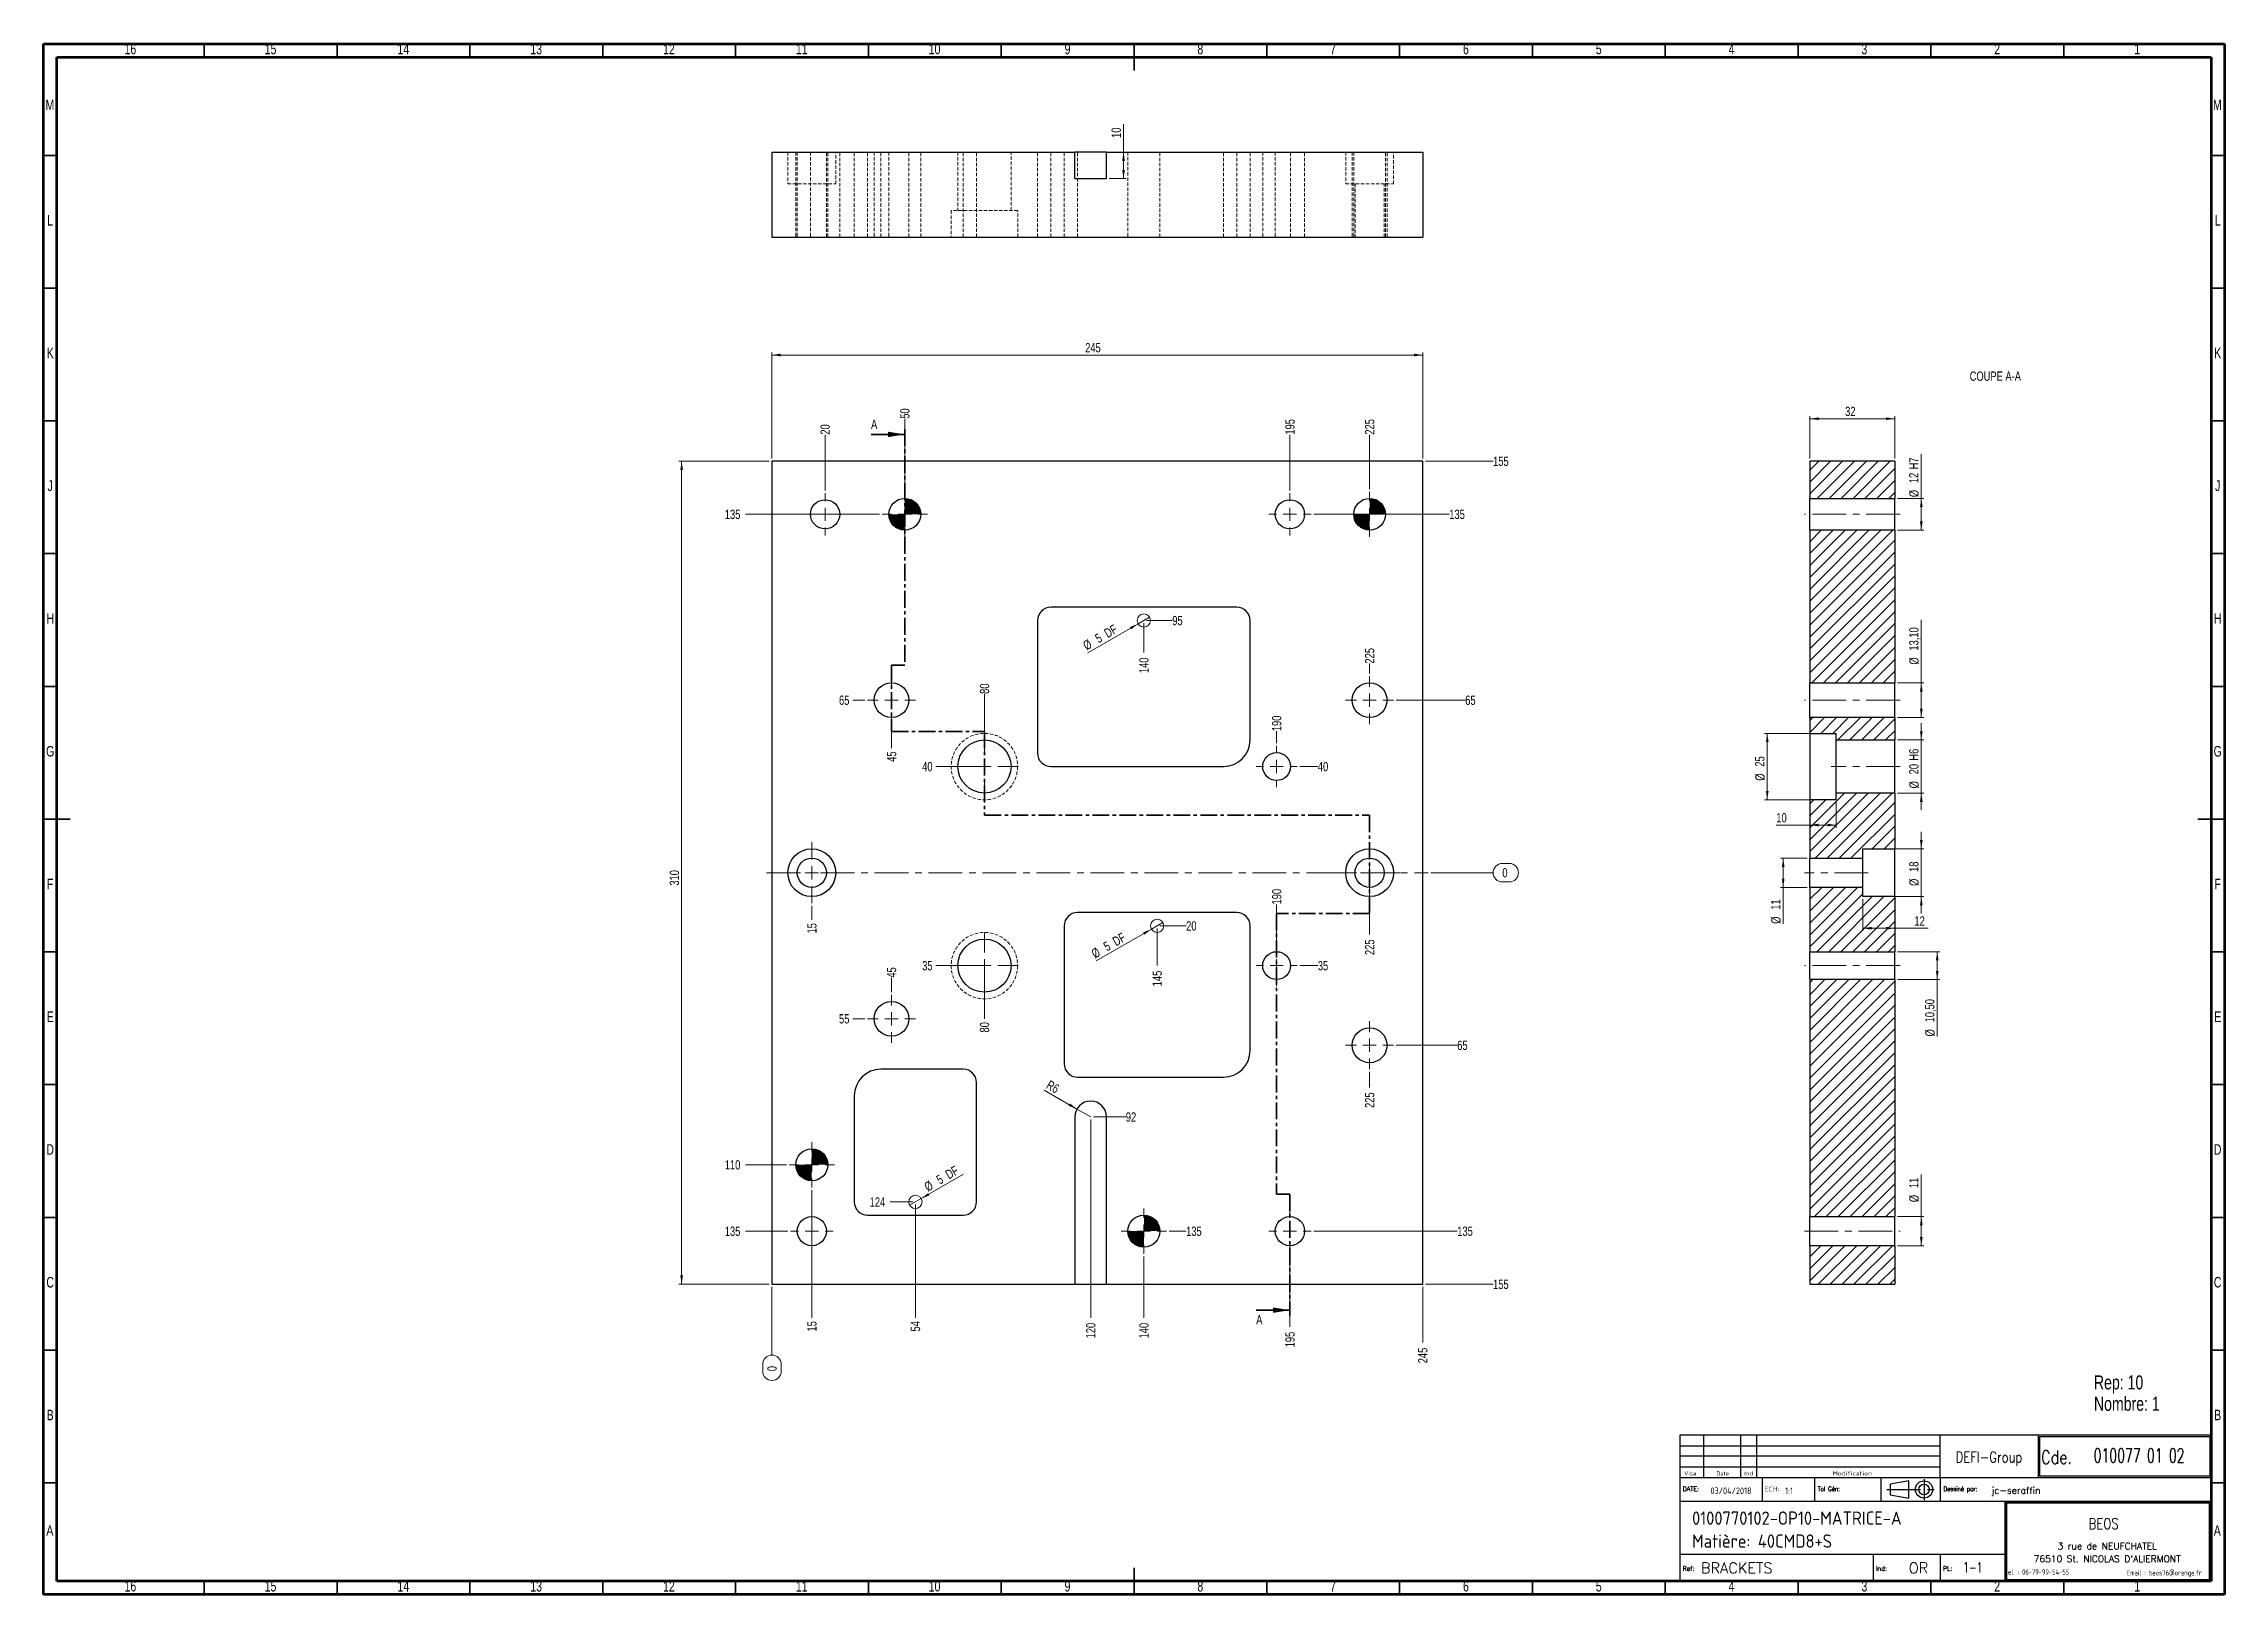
# Model space of a CAD drawing. Header units: millimetres. Extents: x 15 to 836, y 5 to 589.
import ezdxf

# ---------------------------------------------------------------- set-up
doc = ezdxf.new("R2010")
doc.units = ezdxf.units.MM
for name, pattern in [('CENTER', [10.16, 6.35, -1.27, 1.27, -1.27]), ('CENTERX2', [20.32, 12.7, -2.54, 2.54, -2.54]), ('HIDDEN', [1.905, 1.27, -0.635])]:
    doc.linetypes.add(name, pattern=pattern)
doc.layers.add('DIMENSIONS', color=176, linetype='Continuous')
doc.styles.add('SLDTEXTSTYLE0', font='TXT', dxfattribs={"width": 0.75})
doc.styles.add('SLDTEXTSTYLE1', font='ISOCP')
doc.styles.add('SLDTEXTSTYLE10', font='ISOCP', dxfattribs={"width": 1.147311})
doc.styles.add('SLDTEXTSTYLE11', font='ISOCP', dxfattribs={"width": 1.385904})
doc.styles.add('SLDTEXTSTYLE12', font='ISOCP', dxfattribs={"width": 1.246461})
doc.styles.add('SLDTEXTSTYLE13', font='ROMAND')
doc.styles.add('SLDTEXTSTYLE2', font='ROMANT', dxfattribs={"width": 0.8})
doc.styles.add('SLDTEXTSTYLE3', font='ISOCP', dxfattribs={"width": 0.8})
doc.styles.add('SLDTEXTSTYLE4', font='ROMANS', dxfattribs={"width": 0.8})
doc.styles.add('SLDTEXTSTYLE5', font='ROMANT')
doc.styles.add('SLDTEXTSTYLE6', font='ROMANS')
doc.styles.add('SLDTEXTSTYLE7', font='ROMANT', dxfattribs={"width": 0.65})
doc.styles.add('SLDTEXTSTYLE8', font='ISOCP', dxfattribs={"width": 1.446157})
doc.styles.add('SLDTEXTSTYLE9', font='ISOCP', dxfattribs={"width": 1.294402})
doc.dimstyles.new('SLDDIMSTYLE0', dxfattribs={"dimtxt": 3.5, "dimasz": 3.302, "dimexe": 0, "dimexo": 0.0625, "dimgap": 0.875, "dimtad": 1, "dimrnd": 1e-09, "dimzin": 12, "dimdsep": 46, "dimtxsty": 'SLDTEXTSTYLE0', "dimblk1": 'NONE', "dimsah": 1, "dimcen": 0, "dimadec": 0, "dimazin": 3, "dimtfac": 1, "dimtmove": 0, "dimatfit": 3, "dimldrblk": 'NONE', "dimfxl": 1, "dimfrac": 2, "dimtolj": 1, "dimtzin": 12, "dimarcsym": 0})
doc.dimstyles.new('SLDDIMSTYLE1', dxfattribs={"dimtxt": 3.5, "dimasz": 3.302, "dimexe": 0, "dimexo": 0.0625, "dimgap": 0.875, "dimtad": 0, "dimtih": 1, "dimtoh": 1, "dimdec": 0, "dimrnd": 1e-09, "dimdsep": 46, "dimtxsty": 'SLDTEXTSTYLE0', "dimblk1": 'NONE', "dimblk2": 'NONE', "dimsah": 1, "dimcen": 0.09, "dimadec": 0, "dimazin": 2, "dimtfac": 1, "dimtdec": 0, "dimtofl": 0, "dimtmove": 0, "dimatfit": 3, "dimldrblk": 'NONE', "dimfxl": 1, "dimfrac": 2, "dimtolj": 1, "dimtzin": 12, "dimarcsym": 0})
doc.dimstyles.new('SLDDIMSTYLE2', dxfattribs={"dimtxt": 3.5, "dimasz": 3.302, "dimexe": 0, "dimexo": 0.0625, "dimgap": 0.875, "dimtad": 0, "dimtih": 1, "dimtoh": 1, "dimrnd": 1e-09, "dimzin": 12, "dimdsep": 46, "dimtxsty": 'SLDTEXTSTYLE0', "dimblk1": 'NONE', "dimblk2": 'NONE', "dimsah": 1, "dimcen": 0.09, "dimadec": 0, "dimazin": 3, "dimtfac": 1, "dimtofl": 0, "dimtmove": 0, "dimatfit": 3, "dimldrblk": 'NONE', "dimfxl": 1, "dimfrac": 2, "dimtolj": 1, "dimtzin": 12, "dimarcsym": 0})
doc.dimstyles.new('SLDDIMSTYLE3', dxfattribs={"dimtxt": 3.5, "dimasz": 3.302, "dimexe": 0, "dimexo": 0.0625, "dimgap": 0.875, "dimtad": 1, "dimrnd": 1e-09, "dimzin": 12, "dimdsep": 46, "dimtxsty": 'SLDTEXTSTYLE0', "dimsah": 1, "dimcen": 0.09, "dimadec": 0, "dimazin": 3, "dimtfac": 1, "dimtofl": 0, "dimtmove": 0, "dimatfit": 3, "dimfxl": 1, "dimfrac": 2, "dimtolj": 1, "dimtzin": 12, "dimarcsym": 0})
doc.dimstyles.new('SLDDIMSTYLE4', dxfattribs={"dimtxt": 3.5, "dimasz": 3.302, "dimexe": 0, "dimexo": 0.0625, "dimgap": 0.875, "dimtad": 1, "dimrnd": 1e-09, "dimzin": 12, "dimdsep": 46, "dimtxsty": 'SLDTEXTSTYLE0', "dimsah": 1, "dimcen": 0, "dimadec": 0, "dimazin": 3, "dimtfac": 1, "dimtofl": 0, "dimtmove": 0, "dimatfit": 3, "dimfxl": 1, "dimfrac": 2, "dimtolj": 1, "dimtzin": 12, "dimarcsym": 0})
doc.dimstyles.new('SLDDIMSTYLE5', dxfattribs={"dimtxt": 3.5, "dimasz": 3.302, "dimexe": 0, "dimexo": 0.0625, "dimgap": 0.875, "dimtad": 1, "dimrnd": 1e-09, "dimzin": 12, "dimdsep": 46, "dimtxsty": 'SLDTEXTSTYLE0', "dimsah": 1, "dimcen": 0.09, "dimadec": 0, "dimazin": 3, "dimtfac": 1, "dimtmove": 0, "dimatfit": 0, "dimfxl": 1, "dimfrac": 2, "dimtolj": 1, "dimtzin": 12, "dimarcsym": 0})

msp = doc.modelspace()

# ---------------------------------------------------------------- texts
at = {"color": 7, "linetype": 'Continuous', "lineweight": 0, "attachment_point": 2, "style": 'SLDTEXTSTYLE0'}
for s, insert, char_height in [('16', (47.67, 589.06), 3.9688), ('15', (100.42, 589.06), 3.9688), ('14', (150.42, 589.06), 3.9688), ('13', (200.42, 589.06), 3.9688), ('12', (250.42, 589.06), 3.9688), ('11', (300.42, 589.06), 3.9688), ('10', (350.42, 589.06), 3.9688), ('9', (400.46, 589.06), 3.969), ('8', (450.46, 589.06), 3.969), ('7', (500.46, 589.06), 3.969), ('6', (550.46, 589.06), 3.969), ('5', (600.46, 589.06), 3.969), ('4', (650.46, 589.06), 3.969), ('3', (700.46, 589.06), 3.969), ('2', (750.46, 589.06), 3.969), ('1', (803.21, 589.06), 3.969), ('M', (17.362, 568.06), 3.969), ('M', (833.362, 568.06), 3.969), ('L', (17.455, 524.56), 3.969), ('L', (833.455, 524.56), 3.969), ('K', (17.489, 474.56), 3.969), ('K', (833.489, 474.56), 3.969), ('COUPE A-A', (749.77, 465.615), 3.5), ('J', (17.465, 424.56), 3.969), ('J', (833.465, 424.56), 3.969), ('H', (17.49, 374.56), 3.969), ('H', (833.49, 374.56), 3.969), ('G', (17.487, 324.56), 3.969), ('G', (833.487, 324.56), 3.969), ('F', (17.458, 274.56), 3.969), ('F', (833.458, 274.56), 3.969), ('E', (17.508, 224.56), 3.969), ('E', (833.508, 224.56), 3.969), ('D', (17.453, 174.56), 3.969), ('D', (833.453, 174.56), 3.969), ('C', (17.459, 124.56), 3.969), ('C', (833.459, 124.56), 3.969), ('B', (17.471, 74.56), 3.969), ('B', (833.471, 74.56), 3.969), ('A', (17.34, 31.06), 3.969), ('A', (833.34, 31.06), 3.969), ('16', (47.67, 10.06), 3.9688), ('15', (100.42, 10.06), 3.9688), ('14', (150.42, 10.06), 3.9688), ('13', (200.42, 10.06), 3.9688), ('12', (250.42, 10.06), 3.9688), ('11', (300.42, 10.06), 3.9688), ('10', (350.42, 10.06), 3.9688), ('9', (400.46, 10.06), 3.969), ('8', (450.46, 10.06), 3.969), ('7', (500.46, 10.06), 3.969), ('6', (550.46, 10.06), 3.969), ('5', (600.46, 10.06), 3.969), ('4', (650.46, 10.06), 3.969), ('3', (700.46, 10.06), 3.969), ('2', (750.46, 10.06), 3.969), ('1', (803.21, 10.06), 3.969)]:
    msp.add_mtext(s, dxfattribs=dict(at, insert=insert, char_height=char_height))
at = {"color": 7, "linetype": 'Continuous', "char_height": 3.5, "attachment_point": 1, "style": 'SLDTEXTSTYLE0'}
for insert in [(326.504, 447.472), (471.504, 110.221)]:
    msp.add_mtext('A', dxfattribs=dict(at, insert=insert))
at = {"layer": 'DIMENSIONS'}
for s, insert, char_height, attachment_point, style in [('DEFI-Group', (747.407, 58.722), 4, 2, 'SLDTEXTSTYLE2'), ('Cde.', (766.988, 59.148), 5, 1, 'SLDTEXTSTYLE2'), ('010077 01 02', (786.794, 59.962), 5.29167, 1, 'SLDTEXTSTYLE7'), ('Visa', (632.643, 51.369), 1.5671, 1, 'SLDTEXTSTYLE12'), ('Date', (644.812, 51.305), 1.4924, 1, 'SLDTEXTSTYLE10'), ('Ind', (655.242, 51.305), 1.4924, 1, 'SLDTEXTSTYLE11'), ('Modification', (688.477, 51.369), 1.56705, 1, 'SLDTEXTSTYLE8'), ('DATE:', (632.022, 45.62), 1.7277, 1, 'SLDTEXTSTYLE6'), ('03/04/2018', (642.521, 45.275), 2.5, 1, 'SLDTEXTSTYLE1'), ('ECH:', (662.899, 45.582), 1.8141, 1, 'SLDTEXTSTYLE9'), ('1:1', (670.608, 45.262), 2.5, 1, 'SLDTEXTSTYLE1'), ('Tol Gén:', (682.939, 45.62), 1.7277, 1, 'SLDTEXTSTYLE4'), ('Dessiné par:', (730.209, 45.62), 1.72768, 1, 'SLDTEXTSTYLE4'), ('jc-seraffin', (748.343, 45.442), 2.5, 1, 'SLDTEXTSTYLE5'), ('0100770102-OP10-MATRICE-A', (635.591, 36.231), 5, 1, 'SLDTEXTSTYLE1'), ('BEOS', (790.559, 33.617), 4, 2, 'SLDTEXTSTYLE2'), ('Matière: 40CMD8+S', (635.591, 27.585), 5, 1, 'SLDTEXTSTYLE1'), ('BRACKETS', (638.96, 16.973), 4, 1, 'SLDTEXTSTYLE5'), ('OR', (717.182, 16.973), 4, 1, 'SLDTEXTSTYLE5'), ('1-1', (737.639, 17.195), 4, 1, 'SLDTEXTSTYLE7'), ("76510 St. NICOLAS D'ALIERMONT", (791.89, 19.645), 2.5, 2, 'SLDTEXTSTYLE13'), ('3 rue de NEUFCHATEL', (791.897, 24.47), 2.5, 2, 'SLDTEXTSTYLE13'), ('Ref:', (632.022, 15.62), 1.7277, 1, 'SLDTEXTSTYLE6'), ('Ind:', (704.814, 15.62), 1.7277, 1, 'SLDTEXTSTYLE6'), ('PL:', (730.022, 15.62), 1.7277, 1, 'SLDTEXTSTYLE6'), ('Tel. : 06-79-99-54-55', (765.348, 14.45), 2, 2, 'SLDTEXTSTYLE3'), ('Email : beos76@orange.fr', (813.36, 14.119), 2, 2, 'SLDTEXTSTYLE3')]:
    msp.add_mtext(s, dxfattribs=dict(at, insert=insert, char_height=char_height, attachment_point=attachment_point, style=style))

# ---------------------------------------------------------------- blocks, each defined once
blk = doc.blocks.new('SW_NOTE_0')
at = {"color": 0, "linetype": 'Continuous', "lineweight": 0, "char_height": 5.292, "attachment_point": 1, "style": 'SLDTEXTSTYLE0'}
for s, insert in [('Rep: 10', (0, 6.82)), ('Nombre: 1', (0, -1.23))]:
    blk.add_mtext(s, dxfattribs=dict(at, insert=insert))
blk = doc.blocks.new('_D')
at = {"color": 7, "linetype": 'Continuous', "lineweight": 18}
for q in [(408.14, 359.66), (431.37, 373.07)]:
    blk.add_line((427.04, 370.57), q, dxfattribs=at)
blk.add_solid([(427.04, 370.57), (423.93, 369.36), (424.43, 368.48)], dxfattribs=at)
at = {"color": 7, "linetype": 'Continuous', "lineweight": 18, "char_height": 3.5, "attachment_point": 1, "rotation": 30, "style": 'SLDTEXTSTYLE0'}
for s, insert in [('DF', (413.83, 368.17)), ('%%c', (405.9, 363.54)), ('5', (410.45, 366.22))]:
    blk.add_mtext(s, dxfattribs=dict(at, insert=insert))
blk = doc.blocks.new('_None')
blk = doc.blocks.new('_D_1')
at = {"color": 7, "linetype": 'Continuous', "lineweight": 18}
for q in [(411.3, 243.6), (436.37, 258.07)]:
    blk.add_line((432.04, 255.57), q, dxfattribs=at)
blk.add_solid([(432.04, 255.57), (428.93, 254.36), (429.43, 253.48)], dxfattribs=at)
at = {"color": 7, "linetype": 'Continuous', "lineweight": 18, "char_height": 3.5, "attachment_point": 1, "rotation": 30, "style": 'SLDTEXTSTYLE0'}
for s, insert in [('%%c', (409.06, 247.48)), ('5', (413.6, 250.17)), ('DF', (416.98, 252.11))]:
    blk.add_mtext(s, dxfattribs=dict(at, insert=insert))
blk = doc.blocks.new('_D_2')
at = {"color": 7, "linetype": 'Continuous', "lineweight": 18}
for q in [(361.25, 163.24), (341.04, 151.57)]:
    blk.add_line((345.37, 154.07), q, dxfattribs=at)
blk.add_solid([(345.37, 154.07), (348.48, 155.28), (347.97, 156.16)], dxfattribs=at)
at = {"color": 7, "linetype": 'Continuous', "lineweight": 18, "char_height": 3.5, "attachment_point": 1, "rotation": 30, "style": 'SLDTEXTSTYLE0'}
for s, insert in [('DF', (354.05, 164.29)), ('%%c', (346.13, 159.65)), ('5', (350.67, 162.34))]:
    blk.add_mtext(s, dxfattribs=dict(at, insert=insert))
blk = doc.blocks.new('_D_3')
at = {"color": 7, "linetype": 'Continuous', "lineweight": 18}
for p, q in [((564.18, 280.31), (566.77, 280.31)), ((537.2, 276.82), (560.69, 276.82)), ((566.77, 273.33), (564.18, 273.33))]:
    blk.add_line(p, q, dxfattribs=at)
for centre, start, end in [((564.18, 276.82), 90, 270), ((566.77, 276.82), 270, 90)]:
    blk.add_arc(centre, 3.49, start, end, dxfattribs=at)
at = {"color": 7, "linetype": 'Continuous', "lineweight": 18, "insert": (564.18, 278.55), "char_height": 3.5, "attachment_point": 1, "style": 'SLDTEXTSTYLE0'}
blk.add_mtext('0', dxfattribs=at)
blk = doc.blocks.new('_D_4')
at = {"color": 7, "linetype": 'Continuous', "lineweight": 18}
blk.add_line((435.2, 256.82), (445.13, 256.82), dxfattribs=at)
at = {"color": 7, "linetype": 'Continuous', "lineweight": 18, "insert": (445.13, 258.55), "char_height": 3.5, "attachment_point": 1, "style": 'SLDTEXTSTYLE0'}
blk.add_mtext('20', dxfattribs=at)
blk = doc.blocks.new('_D_5')
at = {"color": 7, "linetype": 'Continuous', "lineweight": 18}
blk.add_line((487.95, 241.82), (494.72, 241.82), dxfattribs=at)
at = {"color": 7, "linetype": 'Continuous', "lineweight": 18, "insert": (494.72, 243.55), "char_height": 3.5, "attachment_point": 1, "style": 'SLDTEXTSTYLE0'}
blk.add_mtext('35', dxfattribs=at)
blk = doc.blocks.new('_D_6')
at = {"color": 7, "linetype": 'Continuous', "lineweight": 18}
blk.add_line((368.2, 241.82), (350.92, 241.82), dxfattribs=at)
at = {"color": 7, "linetype": 'Continuous', "lineweight": 18, "insert": (345.75, 243.55), "char_height": 3.5, "attachment_point": 1, "style": 'SLDTEXTSTYLE0'}
blk.add_mtext('35', dxfattribs=at)
blk = doc.blocks.new('_D_7')
at = {"color": 7, "linetype": 'Continuous', "lineweight": 18}
blk.add_line((324.15, 221.82), (319.62, 221.82), dxfattribs=at)
at = {"color": 7, "linetype": 'Continuous', "lineweight": 18, "insert": (314.45, 223.55), "char_height": 3.5, "attachment_point": 1, "style": 'SLDTEXTSTYLE0'}
blk.add_mtext('55', dxfattribs=at)
blk = doc.blocks.new('_D_8')
at = {"color": 7, "linetype": 'Continuous', "lineweight": 18}
blk.add_line((524.25, 211.82), (547.19, 211.82), dxfattribs=at)
at = {"color": 7, "linetype": 'Continuous', "lineweight": 18, "insert": (547.19, 213.55), "char_height": 3.5, "attachment_point": 1, "style": 'SLDTEXTSTYLE0'}
blk.add_mtext('65', dxfattribs=at)
blk = doc.blocks.new('_D_9')
at = {"color": 7, "linetype": 'Continuous', "lineweight": 18}
blk.add_line((410.2, 184.82), (422.42, 184.82), dxfattribs=at)
at = {"color": 7, "linetype": 'Continuous', "lineweight": 18, "insert": (422.42, 186.55), "char_height": 3.5, "attachment_point": 1, "style": 'SLDTEXTSTYLE0'}
blk.add_mtext('92', dxfattribs=at)
blk = doc.blocks.new('_D_10')
at = {"color": 7, "linetype": 'Continuous', "lineweight": 18}
blk.add_line((294.7, 166.82), (279.2, 166.82), dxfattribs=at)
at = {"color": 7, "linetype": 'Continuous', "lineweight": 18, "insert": (271.45, 168.55), "char_height": 3.5, "attachment_point": 1, "style": 'SLDTEXTSTYLE0'}
blk.add_mtext('110', dxfattribs=at)
blk = doc.blocks.new('_D_11')
at = {"color": 7, "linetype": 'Continuous', "lineweight": 18}
blk.add_line((342.2, 152.82), (333.73, 152.82), dxfattribs=at)
at = {"color": 7, "linetype": 'Continuous', "lineweight": 18, "insert": (325.98, 154.55), "char_height": 3.5, "attachment_point": 1, "style": 'SLDTEXTSTYLE0'}
blk.add_mtext('124', dxfattribs=at)
blk = doc.blocks.new('_D_12')
at = {"color": 7, "linetype": 'Continuous', "lineweight": 18}
blk.add_line((493.2, 141.82), (547.19, 141.82), dxfattribs=at)
at = {"color": 7, "linetype": 'Continuous', "lineweight": 18, "insert": (547.19, 143.55), "char_height": 3.5, "attachment_point": 1, "style": 'SLDTEXTSTYLE0'}
blk.add_mtext('135', dxfattribs=at)
blk = doc.blocks.new('_D_13')
at = {"color": 7, "linetype": 'Continuous', "lineweight": 18}
blk.add_line((438.7, 141.82), (445.13, 141.82), dxfattribs=at)
at = {"color": 7, "linetype": 'Continuous', "lineweight": 18, "insert": (445.13, 143.55), "char_height": 3.5, "attachment_point": 1, "style": 'SLDTEXTSTYLE0'}
blk.add_mtext('135', dxfattribs=at)
blk = doc.blocks.new('_D_14')
at = {"color": 7, "linetype": 'Continuous', "lineweight": 18}
blk.add_line((295.2, 141.82), (279.2, 141.82), dxfattribs=at)
at = {"color": 7, "linetype": 'Continuous', "lineweight": 18, "insert": (271.45, 143.55), "char_height": 3.5, "attachment_point": 1, "style": 'SLDTEXTSTYLE0'}
blk.add_mtext('135', dxfattribs=at)
blk = doc.blocks.new('_D_15')
at = {"color": 7, "linetype": 'Continuous', "lineweight": 18}
blk.add_line((535.2, 121.82), (560.69, 121.82), dxfattribs=at)
at = {"color": 7, "linetype": 'Continuous', "lineweight": 18, "insert": (560.69, 123.55), "char_height": 3.5, "attachment_point": 1, "style": 'SLDTEXTSTYLE0'}
blk.add_mtext('155', dxfattribs=at)
blk = doc.blocks.new('_D_16')
at = {"color": 7, "linetype": 'Continuous', "lineweight": 18}
blk.add_line((368.2, 316.82), (350.92, 316.82), dxfattribs=at)
at = {"color": 7, "linetype": 'Continuous', "lineweight": 18, "insert": (345.75, 318.55), "char_height": 3.5, "attachment_point": 1, "style": 'SLDTEXTSTYLE0'}
blk.add_mtext('40', dxfattribs=at)
blk = doc.blocks.new('_D_17')
at = {"color": 7, "linetype": 'Continuous', "lineweight": 18}
blk.add_line((487.95, 316.82), (494.72, 316.82), dxfattribs=at)
at = {"color": 7, "linetype": 'Continuous', "lineweight": 18, "insert": (494.72, 318.55), "char_height": 3.5, "attachment_point": 1, "style": 'SLDTEXTSTYLE0'}
blk.add_mtext('40', dxfattribs=at)
blk = doc.blocks.new('_D_18')
at = {"color": 7, "linetype": 'Continuous', "lineweight": 18}
blk.add_line((524.25, 341.82), (550.2, 341.82), dxfattribs=at)
at = {"color": 7, "linetype": 'Continuous', "lineweight": 18, "insert": (550.2, 343.55), "char_height": 3.5, "attachment_point": 1, "style": 'SLDTEXTSTYLE0'}
blk.add_mtext('65', dxfattribs=at)
blk = doc.blocks.new('_D_19')
at = {"color": 7, "linetype": 'Continuous', "lineweight": 18}
blk.add_line((324.15, 341.82), (319.62, 341.82), dxfattribs=at)
at = {"color": 7, "linetype": 'Continuous', "lineweight": 18, "insert": (314.45, 343.55), "char_height": 3.5, "attachment_point": 1, "style": 'SLDTEXTSTYLE0'}
blk.add_mtext('65', dxfattribs=at)
blk = doc.blocks.new('_D_20')
at = {"color": 7, "linetype": 'Continuous', "lineweight": 18}
blk.add_line((430.2, 371.82), (439.91, 371.82), dxfattribs=at)
at = {"color": 7, "linetype": 'Continuous', "lineweight": 18, "insert": (439.91, 373.55), "char_height": 3.5, "attachment_point": 1, "style": 'SLDTEXTSTYLE0'}
blk.add_mtext('95', dxfattribs=at)
blk = doc.blocks.new('_D_21')
at = {"color": 7, "linetype": 'Continuous', "lineweight": 18}
blk.add_line((329.7, 411.82), (279.2, 411.82), dxfattribs=at)
at = {"color": 7, "linetype": 'Continuous', "lineweight": 18, "insert": (271.45, 413.55), "char_height": 3.5, "attachment_point": 1, "style": 'SLDTEXTSTYLE0'}
blk.add_mtext('135', dxfattribs=at)
blk = doc.blocks.new('_D_22')
at = {"color": 7, "linetype": 'Continuous', "lineweight": 18}
blk.add_line((493.2, 411.82), (544.2, 411.82), dxfattribs=at)
at = {"color": 7, "linetype": 'Continuous', "lineweight": 18, "insert": (544.2, 413.55), "char_height": 3.5, "attachment_point": 1, "style": 'SLDTEXTSTYLE0'}
blk.add_mtext('135', dxfattribs=at)
blk = doc.blocks.new('_D_23')
at = {"color": 7, "linetype": 'Continuous', "lineweight": 18}
blk.add_line((535.2, 431.82), (560.69, 431.82), dxfattribs=at)
at = {"color": 7, "linetype": 'Continuous', "lineweight": 18, "insert": (560.69, 433.55), "char_height": 3.5, "attachment_point": 1, "style": 'SLDTEXTSTYLE0'}
blk.add_mtext('155', dxfattribs=at)
blk = doc.blocks.new('_D_24')
at = {"color": 7, "linetype": 'Continuous', "lineweight": 18}
for p, q in [((289.2, 120.82), (289.2, 95.14)), ((285.72, 89.07), (285.72, 91.66)), ((292.69, 91.66), (292.69, 89.07))]:
    blk.add_line(p, q, dxfattribs=at)
for centre, start, end in [((289.2, 91.66), 0, 180), ((289.2, 89.07), 180, 0)]:
    blk.add_arc(centre, 3.49, start, end, dxfattribs=at)
at = {"color": 7, "linetype": 'Continuous', "lineweight": 18, "insert": (287.47, 89.07), "char_height": 3.5, "attachment_point": 1, "rotation": 90, "style": 'SLDTEXTSTYLE0'}
blk.add_mtext('0', dxfattribs=at)
blk = doc.blocks.new('_D_25')
at = {"color": 7, "linetype": 'Continuous', "lineweight": 18}
blk.add_line((304.2, 157.32), (304.2, 109.19), dxfattribs=at)
at = {"color": 7, "linetype": 'Continuous', "lineweight": 18, "insert": (302.47, 104.01), "char_height": 3.5, "attachment_point": 1, "rotation": 90, "style": 'SLDTEXTSTYLE0'}
blk.add_mtext('15', dxfattribs=at)
blk = doc.blocks.new('_D_26')
at = {"color": 7, "linetype": 'Continuous', "lineweight": 18}
blk.add_line((304.2, 264.32), (304.2, 259.11), dxfattribs=at)
at = {"color": 7, "linetype": 'Continuous', "lineweight": 18, "insert": (302.47, 253.93), "char_height": 3.5, "attachment_point": 1, "rotation": 90, "style": 'SLDTEXTSTYLE0'}
blk.add_mtext('15', dxfattribs=at)
blk = doc.blocks.new('_D_27')
at = {"color": 7, "linetype": 'Continuous', "lineweight": 18}
blk.add_line((309.2, 420.82), (309.2, 441.82), dxfattribs=at)
at = {"color": 7, "linetype": 'Continuous', "lineweight": 18, "insert": (307.47, 441.82), "char_height": 3.5, "attachment_point": 1, "rotation": 90, "style": 'SLDTEXTSTYLE0'}
blk.add_mtext('20', dxfattribs=at)
blk = doc.blocks.new('_D_28')
at = {"color": 7, "linetype": 'Continuous', "lineweight": 18}
blk.add_line((334.2, 231.87), (334.2, 237.29), dxfattribs=at)
at = {"color": 7, "linetype": 'Continuous', "lineweight": 18, "insert": (332.47, 237.29), "char_height": 3.5, "attachment_point": 1, "rotation": 90, "style": 'SLDTEXTSTYLE0'}
blk.add_mtext('45', dxfattribs=at)
blk = doc.blocks.new('_D_29')
at = {"color": 7, "linetype": 'Continuous', "lineweight": 18}
blk.add_line((334.2, 331.77), (334.2, 323.77), dxfattribs=at)
at = {"color": 7, "linetype": 'Continuous', "lineweight": 18, "insert": (332.47, 318.6), "char_height": 3.5, "attachment_point": 1, "rotation": 90, "style": 'SLDTEXTSTYLE0'}
blk.add_mtext('45', dxfattribs=at)
blk = doc.blocks.new('_D_30')
at = {"color": 7, "linetype": 'Continuous', "lineweight": 18}
blk.add_line((339.2, 421.32), (339.2, 447.82), dxfattribs=at)
at = {"color": 7, "linetype": 'Continuous', "lineweight": 18, "insert": (337.47, 447.82), "char_height": 3.5, "attachment_point": 1, "rotation": 90, "style": 'SLDTEXTSTYLE0'}
blk.add_mtext('50', dxfattribs=at)
blk = doc.blocks.new('_D_31')
at = {"color": 7, "linetype": 'Continuous', "lineweight": 18}
blk.add_line((343.2, 151.82), (343.2, 109.19), dxfattribs=at)
at = {"color": 7, "linetype": 'Continuous', "lineweight": 18, "insert": (341.47, 104.01), "char_height": 3.5, "attachment_point": 1, "rotation": 90, "style": 'SLDTEXTSTYLE0'}
blk.add_mtext('54', dxfattribs=at)
blk = doc.blocks.new('_D_32')
at = {"color": 7, "linetype": 'Continuous', "lineweight": 18}
blk.add_line((369.2, 240.82), (369.2, 221.82), dxfattribs=at)
at = {"color": 7, "linetype": 'Continuous', "lineweight": 18, "insert": (367.47, 216.65), "char_height": 3.5, "attachment_point": 1, "rotation": 90, "style": 'SLDTEXTSTYLE0'}
blk.add_mtext('80', dxfattribs=at)
blk = doc.blocks.new('_D_33')
at = {"color": 7, "linetype": 'Continuous', "lineweight": 18}
blk.add_line((369.2, 330.32), (369.2, 344.18), dxfattribs=at)
at = {"color": 7, "linetype": 'Continuous', "lineweight": 18, "insert": (367.47, 344.18), "char_height": 3.5, "attachment_point": 1, "rotation": 90, "style": 'SLDTEXTSTYLE0'}
blk.add_mtext('80', dxfattribs=at)
blk = doc.blocks.new('_D_34')
at = {"color": 7, "linetype": 'Continuous', "lineweight": 18}
blk.add_line((409.2, 183.82), (409.2, 109.19), dxfattribs=at)
at = {"color": 7, "linetype": 'Continuous', "lineweight": 18, "insert": (407.47, 101.43), "char_height": 3.5, "attachment_point": 1, "rotation": 90, "style": 'SLDTEXTSTYLE0'}
blk.add_mtext('120', dxfattribs=at)
blk = doc.blocks.new('_D_35')
at = {"color": 7, "linetype": 'Continuous', "lineweight": 18}
blk.add_line((429.2, 132.32), (429.2, 109.19), dxfattribs=at)
at = {"color": 7, "linetype": 'Continuous', "lineweight": 18, "insert": (427.47, 101.43), "char_height": 3.5, "attachment_point": 1, "rotation": 90, "style": 'SLDTEXTSTYLE0'}
blk.add_mtext('140', dxfattribs=at)
blk = doc.blocks.new('_D_36')
at = {"color": 7, "linetype": 'Continuous', "lineweight": 18}
blk.add_line((429.2, 370.82), (429.2, 359.77), dxfattribs=at)
at = {"color": 7, "linetype": 'Continuous', "lineweight": 18, "insert": (427.47, 352.01), "char_height": 3.5, "attachment_point": 1, "rotation": 90, "style": 'SLDTEXTSTYLE0'}
blk.add_mtext('140', dxfattribs=at)
blk = doc.blocks.new('_D_37')
at = {"color": 7, "linetype": 'Continuous', "lineweight": 18}
blk.add_line((434.2, 255.82), (434.2, 241.82), dxfattribs=at)
at = {"color": 7, "linetype": 'Continuous', "lineweight": 18, "insert": (432.47, 234.06), "char_height": 3.5, "attachment_point": 1, "rotation": 90, "style": 'SLDTEXTSTYLE0'}
blk.add_mtext('145', dxfattribs=at)
blk = doc.blocks.new('_D_38')
at = {"color": 7, "linetype": 'Continuous', "lineweight": 18}
blk.add_line((479.2, 250.57), (479.2, 264.87), dxfattribs=at)
at = {"color": 7, "linetype": 'Continuous', "lineweight": 18, "insert": (477.47, 264.87), "char_height": 3.5, "attachment_point": 1, "rotation": 90, "style": 'SLDTEXTSTYLE0'}
blk.add_mtext('190', dxfattribs=at)
blk = doc.blocks.new('_D_39')
at = {"color": 7, "linetype": 'Continuous', "lineweight": 18}
blk.add_line((479.2, 325.57), (479.2, 330.14), dxfattribs=at)
at = {"color": 7, "linetype": 'Continuous', "lineweight": 18, "insert": (477.47, 330.14), "char_height": 3.5, "attachment_point": 1, "rotation": 90, "style": 'SLDTEXTSTYLE0'}
blk.add_mtext('190', dxfattribs=at)
blk = doc.blocks.new('_D_40')
at = {"color": 7, "linetype": 'Continuous', "lineweight": 18}
blk.add_line((484.2, 132.82), (484.2, 105.82), dxfattribs=at)
at = {"color": 7, "linetype": 'Continuous', "lineweight": 18, "insert": (482.47, 98.06), "char_height": 3.5, "attachment_point": 1, "rotation": 90, "style": 'SLDTEXTSTYLE0'}
blk.add_mtext('195', dxfattribs=at)
blk = doc.blocks.new('_D_41')
at = {"color": 7, "linetype": 'Continuous', "lineweight": 18}
blk.add_line((484.2, 420.82), (484.2, 441.82), dxfattribs=at)
at = {"color": 7, "linetype": 'Continuous', "lineweight": 18, "insert": (482.47, 441.82), "char_height": 3.5, "attachment_point": 1, "rotation": 90, "style": 'SLDTEXTSTYLE0'}
blk.add_mtext('195', dxfattribs=at)
blk = doc.blocks.new('_D_42')
at = {"color": 7, "linetype": 'Continuous', "lineweight": 18}
blk.add_line((514.2, 264.32), (514.2, 253.59), dxfattribs=at)
at = {"color": 7, "linetype": 'Continuous', "lineweight": 18, "insert": (512.47, 245.83), "char_height": 3.5, "attachment_point": 1, "rotation": 90, "style": 'SLDTEXTSTYLE0'}
blk.add_mtext('225', dxfattribs=at)
blk = doc.blocks.new('_D_43')
at = {"color": 7, "linetype": 'Continuous', "lineweight": 18}
blk.add_line((514.2, 201.77), (514.2, 195.98), dxfattribs=at)
at = {"color": 7, "linetype": 'Continuous', "lineweight": 18, "insert": (512.47, 188.23), "char_height": 3.5, "attachment_point": 1, "rotation": 90, "style": 'SLDTEXTSTYLE0'}
blk.add_mtext('225', dxfattribs=at)
blk = doc.blocks.new('_D_44')
at = {"color": 7, "linetype": 'Continuous', "lineweight": 18}
blk.add_line((514.2, 351.87), (514.2, 355.6), dxfattribs=at)
at = {"color": 7, "linetype": 'Continuous', "lineweight": 18, "insert": (512.47, 355.6), "char_height": 3.5, "attachment_point": 1, "rotation": 90, "style": 'SLDTEXTSTYLE0'}
blk.add_mtext('225', dxfattribs=at)
blk = doc.blocks.new('_D_45')
at = {"color": 7, "linetype": 'Continuous', "lineweight": 18}
blk.add_line((514.2, 421.32), (514.2, 441.82), dxfattribs=at)
at = {"color": 7, "linetype": 'Continuous', "lineweight": 18, "insert": (512.47, 441.82), "char_height": 3.5, "attachment_point": 1, "rotation": 90, "style": 'SLDTEXTSTYLE0'}
blk.add_mtext('225', dxfattribs=at)
blk = doc.blocks.new('_D_46')
at = {"color": 7, "linetype": 'Continuous', "lineweight": 18}
blk.add_line((534.2, 120.82), (534.2, 99.82), dxfattribs=at)
at = {"color": 7, "linetype": 'Continuous', "lineweight": 18, "insert": (532.47, 92.06), "char_height": 3.5, "attachment_point": 1, "rotation": 90, "style": 'SLDTEXTSTYLE0'}
blk.add_mtext('245', dxfattribs=at)
blk = doc.blocks.new('_D_47')
at = {"color": 7, "linetype": 'Continuous', "lineweight": 18}
for p, q in [((289.2, 432.82), (289.2, 472.82)), ((534.2, 471.82), (289.2, 471.82)), ((534.2, 432.82), (534.2, 472.82))]:
    blk.add_line(p, q, dxfattribs=at)
for points in [[(289.2, 471.82), (292.51, 471.31), (292.51, 472.33)], [(534.2, 471.82), (530.9, 472.33), (530.9, 471.31)]]:
    blk.add_solid(points, dxfattribs=at)
at = {"color": 7, "linetype": 'Continuous', "lineweight": 18, "insert": (407.12, 476.33), "char_height": 3.5, "attachment_point": 1, "style": 'SLDTEXTSTYLE0'}
blk.add_mtext('245', dxfattribs=at)
blk = doc.blocks.new('_D_48')
at = {"color": 7, "linetype": 'Continuous', "lineweight": 18}
for p, q in [((288.2, 431.82), (254.2, 431.82)), ((255.2, 431.82), (255.2, 121.82)), ((288.2, 121.82), (254.2, 121.82))]:
    blk.add_line(p, q, dxfattribs=at)
for points in [[(255.2, 431.82), (254.7, 428.52), (255.71, 428.52)], [(255.2, 121.82), (255.71, 125.12), (254.7, 125.12)]]:
    blk.add_solid(points, dxfattribs=at)
at = {"color": 7, "linetype": 'Continuous', "lineweight": 18, "insert": (250.69, 271.95), "char_height": 3.5, "attachment_point": 1, "rotation": 90, "style": 'SLDTEXTSTYLE0'}
blk.add_mtext('310', dxfattribs=at)
blk = doc.blocks.new('_D_49')
at = {"color": 7, "linetype": 'Continuous', "lineweight": 18}
for q in [(391.64, 194.96), (409.2, 184.82)]:
    blk.add_line((404.01, 187.82), q, dxfattribs=at)
blk.add_solid([(404.01, 187.82), (401.4, 189.91), (400.89, 189.03)], dxfattribs=at)
at = {"color": 7, "linetype": 'Continuous', "lineweight": 18, "insert": (393.88, 198.84), "char_height": 3.5, "attachment_point": 1, "rotation": 330, "style": 'SLDTEXTSTYLE0'}
blk.add_mtext('R6', dxfattribs=at)
blk = doc.blocks.new('SW_CENTERMARKSYMBOL_0')
at = {"color": 0, "linetype": 'Continuous', "lineweight": 0}
for p, q in [((0, 5), (0, 12.5)), ((-5, 0), (-12.5, 0)), ((0, 0), (-2.5, 0)), ((0, 0), (0, 2.5)), ((0, 0), (0, -2.5)), ((0, 0), (2.5, 0)), ((5, 0), (12.5, 0)), ((0, -5), (0, -12.5))]:
    blk.add_line(p, q, dxfattribs=at)
blk = doc.blocks.new('SW_CENTERMARKSYMBOL_1')
at = {"color": 0, "linetype": 'Continuous', "lineweight": 0}
for p, q in [((0, 5), (0, 12.5)), ((-5, 0), (-12.5, 0)), ((0, 0), (-2.5, 0)), ((0, 0), (0, 2.5)), ((0, 0), (0, -2.5)), ((0, 0), (2.5, 0)), ((5, 0), (12.5, 0)), ((0, -5), (0, -12.5))]:
    blk.add_line(p, q, dxfattribs=at)
blk = doc.blocks.new('SW_CENTERMARKSYMBOL_2')
at = {"color": 0, "linetype": 'Continuous', "lineweight": 0}
for p, q in [((-5, 0), (-7.75, 0)), ((0, 0), (-2.5, 0)), ((0, 5), (0, 7.75)), ((0, 0), (0, 2.5)), ((0, 0), (0, -2.5)), ((0, 0), (2.5, 0)), ((5, 0), (7.75, 0)), ((0, -5), (0, -7.75))]:
    blk.add_line(p, q, dxfattribs=at)
blk = doc.blocks.new('SW_CENTERMARKSYMBOL_3')
at = {"color": 0, "linetype": 'Continuous', "lineweight": 0}
for p, q in [((-5, 0), (-7.75, 0)), ((0, 0), (-2.5, 0)), ((0, 5), (0, 7.75)), ((0, 0), (0, 2.5)), ((0, 0), (0, -2.5)), ((0, 0), (2.5, 0)), ((5, 0), (7.75, 0)), ((0, -5), (0, -7.75))]:
    blk.add_line(p, q, dxfattribs=at)
blk = doc.blocks.new('SW_CENTERMARKSYMBOL_4')
at = {"color": 0, "linetype": 'Continuous', "lineweight": 0}
for p, q in [((-5, 0), (-8, 0)), ((0, 0), (-2.5, 0)), ((0, 5), (0, 8)), ((0, 0), (0, 2.5)), ((0, 0), (0, -2.5)), ((0, 0), (2.5, 0)), ((5, 0), (8, 0)), ((0, -5), (0, -8))]:
    blk.add_line(p, q, dxfattribs=at)
blk = doc.blocks.new('SW_CENTERMARKSYMBOL_5')
at = {"color": 0, "linetype": 'Continuous', "lineweight": 0}
for p, q in [((-5, 0), (-8, 0)), ((0, 0), (-2.5, 0)), ((0, 5), (0, 8)), ((0, 0), (0, 2.5)), ((0, 0), (0, -2.5)), ((0, 0), (2.5, 0)), ((5, 0), (8, 0)), ((0, -5), (0, -8))]:
    blk.add_line(p, q, dxfattribs=at)
blk = doc.blocks.new('SW_CENTERMARKSYMBOL_6')
at = {"color": 0, "linetype": 'Continuous', "lineweight": 0}
for p, q in [((0, 5), (0, 8.5)), ((-5, 0), (-8.5, 0)), ((0, 0), (-2.5, 0)), ((0, 0), (0, 2.5)), ((0, 0), (0, -2.5)), ((0, 0), (2.5, 0)), ((5, 0), (8.5, 0)), ((0, -5), (0, -8.5))]:
    blk.add_line(p, q, dxfattribs=at)
blk = doc.blocks.new('SW_CENTERMARKSYMBOL_7')
at = {"color": 0, "linetype": 'Continuous', "lineweight": 0}
for p, q in [((-5, 0), (-8, 0)), ((0, 0), (-2.5, 0)), ((0, 5), (0, 8)), ((0, 0), (0, 2.5)), ((0, 0), (0, -2.5)), ((0, 0), (2.5, 0)), ((5, 0), (8, 0)), ((0, -5), (0, -8))]:
    blk.add_line(p, q, dxfattribs=at)
blk = doc.blocks.new('SW_CENTERMARKSYMBOL_8')
at = {"color": 0, "linetype": 'Continuous', "lineweight": 0}
for p, q in [((0, 5), (0, 8.5)), ((-5, 0), (-8.5, 0)), ((0, 0), (-2.5, 0)), ((0, 0), (0, 2.5)), ((0, 0), (0, -2.5)), ((0, 0), (2.5, 0)), ((5, 0), (8.5, 0)), ((0, -5), (0, -8.5))]:
    blk.add_line(p, q, dxfattribs=at)
blk = doc.blocks.new('SW_CENTERMARKSYMBOL_9')
at = {"color": 0, "linetype": 'Continuous', "lineweight": 0}
for p, q in [((-5, 0), (-8, 0)), ((0, 0), (-2.5, 0)), ((0, 5), (0, 8)), ((0, 0), (0, 2.5)), ((0, 0), (0, -2.5)), ((0, 0), (2.5, 0)), ((5, 0), (8, 0)), ((0, -5), (0, -8))]:
    blk.add_line(p, q, dxfattribs=at)
blk = doc.blocks.new('SW_CENTERMARKSYMBOL_10')
at = {"color": 0, "linetype": 'Continuous', "lineweight": 0}
for p, q in [((0, 5), (0, 8.5)), ((-5, 0), (-8.5, 0)), ((0, 0), (-2.5, 0)), ((0, 0), (0, 2.5)), ((0, 0), (0, -2.5)), ((0, 0), (2.5, 0)), ((5, 0), (8.5, 0)), ((0, -5), (0, -8.5))]:
    blk.add_line(p, q, dxfattribs=at)
blk = doc.blocks.new('SW_CENTERMARKSYMBOL_11')
at = {"color": 0, "linetype": 'Continuous', "lineweight": 0}
for p, q in [((0, 5), (0, 8.5)), ((-5, 0), (-8.5, 0)), ((0, 0), (-2.5, 0)), ((0, 0), (0, 2.5)), ((0, 0), (0, -2.5)), ((0, 0), (2.5, 0)), ((5, 0), (8.5, 0)), ((0, -5), (0, -8.5))]:
    blk.add_line(p, q, dxfattribs=at)
blk = doc.blocks.new('SW_CENTERMARKSYMBOL_12')
at = {"color": 0, "linetype": 'Continuous', "lineweight": 0}
for p, q in [((0, 5), (0, 11.5)), ((-5, 0), (-11.5, 0)), ((0, 0), (-2.5, 0)), ((0, 0), (0, 2.5)), ((0, 0), (0, -2.5)), ((0, 0), (2.5, 0)), ((5, 0), (11.5, 0)), ((0, -5), (0, -11.5))]:
    blk.add_line(p, q, dxfattribs=at)
blk = doc.blocks.new('SW_CENTERMARKSYMBOL_13')
at = {"color": 0, "linetype": 'Continuous', "lineweight": 0}
for p, q in [((0, 5), (0, 11.5)), ((-5, 0), (-11.5, 0)), ((0, 0), (-2.5, 0)), ((0, 0), (0, 2.5)), ((0, 0), (0, -2.5)), ((0, 0), (2.5, 0)), ((5, 0), (11.5, 0)), ((0, -5), (0, -11.5))]:
    blk.add_line(p, q, dxfattribs=at)
blk = doc.blocks.new('SW_CENTERMARKSYMBOL_14')
at = {"color": 0, "linetype": 'Continuous', "lineweight": 0}
for p, q in [((0, 5), (0, 9.05)), ((-5, 0), (-9.05, 0)), ((0, 0), (-2.5, 0)), ((0, 0), (0, 2.5)), ((0, 0), (0, -2.5)), ((0, 0), (2.5, 0)), ((5, 0), (9.05, 0)), ((0, -5), (0, -9.05))]:
    blk.add_line(p, q, dxfattribs=at)
blk = doc.blocks.new('SW_CENTERMARKSYMBOL_15')
at = {"color": 0, "linetype": 'Continuous', "lineweight": 0}
for p, q in [((0, 5), (0, 9.05)), ((-5, 0), (-9.05, 0)), ((0, 0), (-2.5, 0)), ((0, 0), (0, 2.5)), ((0, 0), (0, -2.5)), ((0, 0), (2.5, 0)), ((5, 0), (9.05, 0)), ((0, -5), (0, -9.05))]:
    blk.add_line(p, q, dxfattribs=at)
blk = doc.blocks.new('SW_CENTERMARKSYMBOL_16')
at = {"color": 0, "linetype": 'Continuous', "lineweight": 0}
for p, q in [((0, 5), (0, 9.05)), ((-5, 0), (-9.05, 0)), ((0, 0), (-2.5, 0)), ((0, 0), (0, 2.5)), ((0, 0), (0, -2.5)), ((0, 0), (2.5, 0)), ((5, 0), (9.05, 0)), ((0, -5), (0, -9.05))]:
    blk.add_line(p, q, dxfattribs=at)
blk = doc.blocks.new('SW_CENTERMARKSYMBOL_17')
at = {"color": 0, "linetype": 'Continuous', "lineweight": 0}
for p, q in [((0, 5), (0, 9.05)), ((-5, 0), (-9.05, 0)), ((0, 0), (-2.5, 0)), ((0, 0), (0, 2.5)), ((0, 0), (0, -2.5)), ((0, 0), (2.5, 0)), ((5, 0), (9.05, 0)), ((0, -5), (0, -9.05))]:
    blk.add_line(p, q, dxfattribs=at)
blk = doc.blocks.new('SW_DOWELSYMBOL_0')
at = {"linetype": 'Continuous', "lineweight": 0}
h = blk.add_hatch(color=0, dxfattribs=at)
edge = h.paths.add_edge_path(flags=0)
edge.add_arc((0, 0), 6, 180, 270)
edge.add_line((0, -6), (0, 0))
edge.add_line((0, 0), (-6, 0))
h = blk.add_hatch(color=0, dxfattribs=at)
edge = h.paths.add_edge_path(flags=0)
edge.add_arc((0, 0), 6, 0, 90)
edge.add_line((0, 6), (0, 0))
edge.add_line((0, 0), (6, 0))
at = {"color": 0, "linetype": 'Continuous', "lineweight": 0}
blk.add_circle((0, 0), 6, dxfattribs=at)
blk = doc.blocks.new('SW_DOWELSYMBOL_1')
at = {"linetype": 'Continuous', "lineweight": 0}
h = blk.add_hatch(color=0, dxfattribs=at)
edge = h.paths.add_edge_path(flags=0)
edge.add_arc((0, 0), 6, 180, 270)
edge.add_line((0, -6), (0, 0))
edge.add_line((0, 0), (-6, 0))
h = blk.add_hatch(color=0, dxfattribs=at)
edge = h.paths.add_edge_path(flags=0)
edge.add_arc((0, 0), 6, 0, 90)
edge.add_line((0, 6), (0, 0))
edge.add_line((0, 0), (6, 0))
at = {"color": 0, "linetype": 'Continuous', "lineweight": 0}
blk.add_circle((0, 0), 6, dxfattribs=at)
blk = doc.blocks.new('SW_DOWELSYMBOL_2')
at = {"linetype": 'Continuous', "lineweight": 0}
h = blk.add_hatch(color=0, dxfattribs=at)
edge = h.paths.add_edge_path(flags=0)
edge.add_arc((0, 0), 6, 180, 270)
edge.add_line((0, -6), (0, 0))
edge.add_line((0, 0), (-6, 0))
h = blk.add_hatch(color=0, dxfattribs=at)
edge = h.paths.add_edge_path(flags=0)
edge.add_arc((0, 0), 6, 0, 90)
edge.add_line((0, 6), (0, 0))
edge.add_line((0, 0), (6, 0))
at = {"color": 0, "linetype": 'Continuous', "lineweight": 0}
blk.add_circle((0, 0), 6, dxfattribs=at)
blk = doc.blocks.new('SW_DOWELSYMBOL_3')
at = {"linetype": 'Continuous', "lineweight": 0}
h = blk.add_hatch(color=0, dxfattribs=at)
edge = h.paths.add_edge_path(flags=0)
edge.add_arc((0, 0), 6, 180, 270)
edge.add_line((0, -6), (0, 0))
edge.add_line((0, 0), (-6, 0))
h = blk.add_hatch(color=0, dxfattribs=at)
edge = h.paths.add_edge_path(flags=0)
edge.add_arc((0, 0), 6, 0, 90)
edge.add_line((0, 6), (0, 0))
edge.add_line((0, 0), (6, 0))
at = {"color": 0, "linetype": 'Continuous', "lineweight": 0}
blk.add_circle((0, 0), 6, dxfattribs=at)
blk = doc.blocks.new('_D_50')
at = {"color": 7, "linetype": 'Continuous', "lineweight": 18}
for p, q in [((679.9, 432.82), (679.9, 448.82)), ((711.9, 447.82), (679.9, 447.82)), ((711.9, 432.82), (711.9, 448.82))]:
    blk.add_line(p, q, dxfattribs=at)
for points in [[(679.9, 447.82), (683.21, 447.31), (683.21, 448.33)], [(711.9, 447.82), (708.6, 448.33), (708.6, 447.31)]]:
    blk.add_solid(points, dxfattribs=at)
at = {"color": 7, "linetype": 'Continuous', "lineweight": 18, "insert": (693.22, 452.33), "char_height": 3.5, "attachment_point": 1, "style": 'SLDTEXTSTYLE0'}
blk.add_mtext('32', dxfattribs=at)
blk = doc.blocks.new('_D_51')
at = {"color": 7, "linetype": 'Continuous', "lineweight": 18}
for p, q in [((721.9, 417.82), (721.9, 434.51)), ((712.9, 417.82), (722.9, 417.82)), ((721.9, 417.82), (721.9, 405.82)), ((712.9, 405.82), (722.9, 405.82))]:
    blk.add_line(p, q, dxfattribs=at)
for points in [[(721.9, 417.82), (721.4, 414.52), (722.41, 414.52)], [(721.9, 405.82), (722.41, 409.12), (721.4, 409.12)]]:
    blk.add_solid(points, dxfattribs=at)
at = {"color": 7, "linetype": 'Continuous', "lineweight": 18, "char_height": 3.5, "attachment_point": 1, "rotation": 90, "style": 'SLDTEXTSTYLE0'}
for s, insert in [('12', (717.34, 423.56)), ('H7', (717.34, 428.73)), ('%%c', (717.39, 418.28))]:
    blk.add_mtext(s, dxfattribs=dict(at, insert=insert))
blk = doc.blocks.new('_D_52')
at = {"color": 7, "linetype": 'Continuous', "lineweight": 18}
for p, q in [((721.9, 348.37), (721.9, 372.12)), ((712.9, 348.37), (722.9, 348.37)), ((721.9, 348.37), (721.9, 335.27)), ((712.9, 335.27), (722.9, 335.27))]:
    blk.add_line(p, q, dxfattribs=at)
for points in [[(721.9, 348.37), (721.4, 345.07), (722.41, 345.07)], [(721.9, 335.27), (722.41, 338.57), (721.4, 338.57)]]:
    blk.add_solid(points, dxfattribs=at)
at = {"color": 7, "linetype": 'Continuous', "lineweight": 18, "char_height": 3.5, "attachment_point": 1, "rotation": 90, "style": 'SLDTEXTSTYLE0'}
for s, insert in [('13,10', (717.34, 360.49)), ('%%c', (717.39, 355.21))]:
    blk.add_mtext(s, dxfattribs=dict(at, insert=insert))
blk = doc.blocks.new('_D_53')
at = {"color": 7, "linetype": 'Continuous', "lineweight": 18}
for p, q in [((721.9, 326.82), (721.9, 333.17)), ((712.9, 326.82), (722.9, 326.82)), ((721.9, 326.82), (721.9, 306.82)), ((712.9, 306.82), (722.9, 306.82)), ((721.9, 306.82), (721.9, 300.47))]:
    blk.add_line(p, q, dxfattribs=at)
for points in [[(721.9, 326.82), (722.41, 330.12), (721.4, 330.12)], [(721.9, 306.82), (721.4, 303.52), (722.41, 303.52)]]:
    blk.add_solid(points, dxfattribs=at)
at = {"color": 7, "linetype": 'Continuous', "lineweight": 18, "char_height": 3.5, "attachment_point": 1, "rotation": 90, "style": 'SLDTEXTSTYLE0'}
for s, insert in [('H6', (717.34, 319.05)), ('20', (717.34, 313.88)), ('%%c', (717.39, 308.6))]:
    blk.add_mtext(s, dxfattribs=dict(at, insert=insert))
blk = doc.blocks.new('_D_54')
at = {"color": 7, "linetype": 'Continuous', "lineweight": 18}
for p, q in [((688.9, 329.32), (662.9, 329.32)), ((663.9, 304.32), (663.9, 329.32)), ((688.9, 304.32), (662.9, 304.32))]:
    blk.add_line(p, q, dxfattribs=at)
for points in [[(663.9, 329.32), (663.4, 326.02), (664.41, 326.02)], [(663.9, 304.32), (664.41, 307.62), (663.4, 307.62)]]:
    blk.add_solid(points, dxfattribs=at)
at = {"color": 7, "linetype": 'Continuous', "lineweight": 18, "char_height": 3.5, "attachment_point": 1, "rotation": 90, "style": 'SLDTEXTSTYLE0'}
for s, insert in [('25', (659.34, 316.77)), ('%%c', (659.39, 311.49))]:
    blk.add_mtext(s, dxfattribs=dict(at, insert=insert))
blk = doc.blocks.new('_D_55')
at = {"color": 7, "linetype": 'Continuous', "lineweight": 18}
for p, q in [((679.9, 303.32), (679.9, 293.78)), ((689.9, 303.32), (689.9, 293.78)), ((679.9, 294.78), (667.32, 294.78)), ((689.9, 294.78), (679.9, 294.78))]:
    blk.add_line(p, q, dxfattribs=at)
for points in [[(679.9, 294.78), (683.21, 294.27), (683.21, 295.28)], [(689.9, 294.78), (686.6, 295.28), (686.6, 294.27)]]:
    blk.add_solid(points, dxfattribs=at)
at = {"color": 7, "linetype": 'Continuous', "lineweight": 18, "insert": (667.32, 299.29), "char_height": 3.5, "attachment_point": 1, "style": 'SLDTEXTSTYLE0'}
blk.add_mtext('10', dxfattribs=at)
blk = doc.blocks.new('_D_56')
at = {"color": 7, "linetype": 'Continuous', "lineweight": 18}
for p, q in [((678.9, 282.32), (668.9, 282.32)), ((669.9, 282.32), (669.9, 271.32)), ((678.9, 271.32), (668.9, 271.32)), ((669.9, 271.32), (669.9, 257.61))]:
    blk.add_line(p, q, dxfattribs=at)
for points in [[(669.9, 282.32), (669.4, 279.02), (670.41, 279.02)], [(669.9, 271.32), (670.41, 274.62), (669.4, 274.62)]]:
    blk.add_solid(points, dxfattribs=at)
at = {"color": 7, "linetype": 'Continuous', "lineweight": 18, "char_height": 3.5, "attachment_point": 1, "rotation": 90, "style": 'SLDTEXTSTYLE0'}
for s, insert in [('11', (665.34, 262.89)), ('%%c', (665.39, 257.61))]:
    blk.add_mtext(s, dxfattribs=dict(at, insert=insert))
blk = doc.blocks.new('_D_57')
at = {"color": 7, "linetype": 'Continuous', "lineweight": 18}
for p, q in [((721.9, 285.82), (721.9, 292.17)), ((700.9, 285.82), (722.9, 285.82)), ((721.9, 267.82), (721.9, 285.82)), ((700.9, 267.82), (722.9, 267.82)), ((721.9, 267.82), (721.9, 261.47))]:
    blk.add_line(p, q, dxfattribs=at)
for points in [[(721.9, 285.82), (722.41, 289.12), (721.4, 289.12)], [(721.9, 267.82), (721.4, 264.52), (722.41, 264.52)]]:
    blk.add_solid(points, dxfattribs=at)
at = {"color": 7, "linetype": 'Continuous', "lineweight": 18, "char_height": 3.5, "attachment_point": 1, "rotation": 90, "style": 'SLDTEXTSTYLE0'}
for s, insert in [('18', (717.34, 277.13)), ('%%c', (717.39, 271.85))]:
    blk.add_mtext(s, dxfattribs=dict(at, insert=insert))
blk = doc.blocks.new('_D_58')
at = {"color": 7, "linetype": 'Continuous', "lineweight": 18}
for p, q in [((699.9, 266.82), (699.9, 254.91)), ((711.9, 266.82), (711.9, 254.91)), ((711.9, 255.91), (699.9, 255.91)), ((711.9, 255.91), (724.49, 255.91))]:
    blk.add_line(p, q, dxfattribs=at)
for points in [[(699.9, 255.91), (703.21, 255.4), (703.21, 256.41)], [(711.9, 255.91), (708.6, 256.41), (708.6, 255.4)]]:
    blk.add_solid(points, dxfattribs=at)
at = {"color": 7, "linetype": 'Continuous', "lineweight": 18, "insert": (719.32, 260.42), "char_height": 3.5, "attachment_point": 1, "style": 'SLDTEXTSTYLE0'}
blk.add_mtext('12', dxfattribs=at)
blk = doc.blocks.new('_D_59')
at = {"color": 7, "linetype": 'Continuous', "lineweight": 18}
for p, q in [((712.9, 247.07), (728.9, 247.07)), ((727.9, 247.07), (727.9, 236.57)), ((712.9, 236.57), (728.9, 236.57)), ((727.9, 236.57), (727.9, 215.17))]:
    blk.add_line(p, q, dxfattribs=at)
for points in [[(727.9, 247.07), (727.4, 243.77), (728.41, 243.77)], [(727.9, 236.57), (728.41, 239.87), (727.4, 239.87)]]:
    blk.add_solid(points, dxfattribs=at)
at = {"color": 7, "linetype": 'Continuous', "lineweight": 18, "char_height": 3.5, "attachment_point": 1, "rotation": 90, "style": 'SLDTEXTSTYLE0'}
for s, insert in [('10,50', (723.34, 220.45)), ('%%c', (723.39, 215.17))]:
    blk.add_mtext(s, dxfattribs=dict(at, insert=insert))
blk = doc.blocks.new('_D_60')
at = {"color": 7, "linetype": 'Continuous', "lineweight": 18}
for p, q in [((721.9, 147.32), (721.9, 163.2)), ((712.9, 147.32), (722.9, 147.32)), ((721.9, 147.32), (721.9, 136.32)), ((712.9, 136.32), (722.9, 136.32))]:
    blk.add_line(p, q, dxfattribs=at)
for points in [[(721.9, 147.32), (721.4, 144.02), (722.41, 144.02)], [(721.9, 136.32), (722.41, 139.62), (721.4, 139.62)]]:
    blk.add_solid(points, dxfattribs=at)
at = {"color": 7, "linetype": 'Continuous', "lineweight": 18, "char_height": 3.5, "attachment_point": 1, "rotation": 90, "style": 'SLDTEXTSTYLE0'}
for s, insert in [('11', (717.34, 158.03)), ('%%c', (717.39, 152.75))]:
    blk.add_mtext(s, dxfattribs=dict(at, insert=insert))
blk = doc.blocks.new('_D_61')
at = {"color": 7, "linetype": 'Continuous', "lineweight": 18}
for p, q in [((421.56, 548.26), (421.56, 558.77)), ((421.56, 538.26), (421.56, 548.26)), ((416.2, 538.26), (422.56, 538.26))]:
    blk.add_line(p, q, dxfattribs=at)
for points in [[(421.56, 548.26), (421.05, 544.96), (422.07, 544.96)], [(421.56, 538.26), (422.07, 541.57), (421.05, 541.57)]]:
    blk.add_solid(points, dxfattribs=at)
at = {"color": 7, "linetype": 'Continuous', "lineweight": 18, "insert": (417.05, 553.6), "char_height": 3.5, "attachment_point": 1, "rotation": 90, "style": 'SLDTEXTSTYLE0'}
blk.add_mtext('10', dxfattribs=at)

# ---------------------------------------------------------------- dimensions: what is measured, and where the dimension line sits
at = {"color": 7, "linetype": 'Continuous', "lineweight": 18}
for base, p1, p2, picture, middle in [((421.563, 548.264), (415.204, 538.264), (534.204, 548.264), '_D_61', (421.563, 556.188)), ((255.204, 121.821), (289.204, 431.821), (289.204, 121.821), '_D_48', (255.204, 275.834))]:
    dim = msp.add_linear_dim(base=base, p1=p1, p2=p2, angle=90, dimstyle='SLDDIMSTYLE3', dxfattribs=at)
    dim.commit()
    dim.dimension.update_dxf_attribs({"geometry": picture, "text_midpoint": middle, "dimtype": 160})
for base, p1, p2, picture, middle in [((289.204, 471.821), (534.204, 431.821), (289.204, 431.821), '_D_47', (410.998, 471.821)), ((679.904, 447.821), (711.904, 431.821), (679.904, 431.821), '_D_50', (695.804, 447.821)), ((679.904, 294.777), (689.904, 304.321), (679.904, 304.321), '_D_55', (669.904, 294.777)), ((699.904, 255.907), (711.904, 267.821), (699.904, 267.821), '_D_58', (721.904, 255.907))]:
    dim = msp.add_linear_dim(base=base, p1=p1, p2=p2, dimstyle='SLDDIMSTYLE3', dxfattribs=at)
    dim.commit()
    dim.dimension.update_dxf_attribs({"geometry": picture, "text_midpoint": middle, "dimtype": 160})
for feature_location, offset, dtype, origin, dimstyle, picture, middle in [((339.204, 420.321), (0, 27.5), 1, (289.204, 121.821), 'SLDDIMSTYLE2', '_D_30', (339.204, 450.407)), ((484.204, 419.821), (0, 22), 1, (289.204, 121.821), 'SLDDIMSTYLE2', '_D_41', (484.204, 445.701)), ((514.204, 420.321), (0, 21.5), 1, (289.204, 121.821), 'SLDDIMSTYLE2', '_D_45', (514.204, 445.701)), ((309.204, 419.821), (0, 22), 1, (289.204, 121.821), 'SLDDIMSTYLE2', '_D_27', (309.204, 444.407)), ((534.204, 431.821), (26.489, 0), 0, (536.204, 276.821), 'SLDDIMSTYLE2', '_D_23', (564.572, 431.821)), ((330.704, 411.821), (-51.5, 0), 0, (536.204, 276.821), 'SLDDIMSTYLE2', '_D_21', (275.325, 411.821)), ((492.204, 411.821), (52, 0), 0, (536.204, 276.821), 'SLDDIMSTYLE2', '_D_22', (548.083, 411.821)), ((429.204, 371.821), (0, -12.051), 1, (289.204, 121.821), 'SLDDIMSTYLE2', '_D_36', (429.204, 355.891)), ((429.204, 371.821), (10.708, 0), 0, (536.204, 276.821), 'SLDDIMSTYLE2', '_D_20', (442.498, 371.821)), ((514.204, 350.871), (0, 4.728), 1, (289.204, 121.821), 'SLDDIMSTYLE2', '_D_44', (514.204, 359.479)), ((369.204, 329.321), (0, 14.863), 1, (289.204, 121.821), 'SLDDIMSTYLE2', '_D_33', (369.204, 346.771)), ((479.204, 324.571), (0, 5.564), 1, (289.204, 121.821), 'SLDDIMSTYLE2', '_D_39', (479.204, 334.015)), ((325.154, 341.821), (-5.536, 0), 0, (536.204, 276.821), 'SLDDIMSTYLE2', '_D_19', (317.032, 341.821)), ((523.254, 341.821), (26.95, 0), 0, (536.204, 276.821), 'SLDDIMSTYLE2', '_D_18', (552.79, 341.821)), ((334.204, 332.771), (0, -9.002), 1, (289.204, 121.821), 'SLDDIMSTYLE2', '_D_29', (334.204, 321.184)), ((369.204, 316.821), (-18.285, 0), 0, (536.204, 276.821), 'SLDDIMSTYLE2', '_D_16', (348.333, 316.821)), ((486.954, 316.821), (7.761, 0), 0, (536.204, 276.821), 'SLDDIMSTYLE2', '_D_17', (497.302, 316.821)), ((536.204254203, 276.821352804), (24.488801095, 0), 0, (536.204254203, 276.821352804), 'SLDDIMSTYLE1', '_D_3', (565.475173201, 276.821352804)), ((295.704, 166.821), (-16.5, 0), 0, (536.204, 276.821), 'SLDDIMSTYLE2', '_D_10', (275.325, 166.821)), ((296.204, 141.821), (-17, 0), 0, (536.204, 276.821), 'SLDDIMSTYLE2', '_D_14', (275.325, 141.821)), ((479.204, 249.571), (0, 15.301), 1, (289.204, 121.821), 'SLDDIMSTYLE2', '_D_38', (479.204, 268.751)), ((325.154, 221.821), (-5.536, 0), 0, (536.204, 276.821), 'SLDDIMSTYLE2', '_D_7', (317.032, 221.821)), ((343.204, 152.821), (-9.47, 0), 0, (536.204, 276.821), 'SLDDIMSTYLE2', '_D_11', (329.855, 152.821)), ((369.204, 241.821), (-18.285, 0), 0, (536.204, 276.821), 'SLDDIMSTYLE2', '_D_6', (348.333, 241.821)), ((409.204, 184.821), (13.216, 0), 0, (536.204, 276.821), 'SLDDIMSTYLE2', '_D_9', (425.006, 184.821)), ((434.204, 256.821), (10.924, 0), 0, (536.204, 276.821), 'SLDDIMSTYLE2', '_D_4', (447.715, 256.821)), ((437.704, 141.821), (7.424, 0), 0, (536.204, 276.821), 'SLDDIMSTYLE2', '_D_13', (449.008, 141.821)), ((486.954, 241.821), (7.761, 0), 0, (536.204, 276.821), 'SLDDIMSTYLE2', '_D_5', (497.302, 241.821)), ((492.204, 141.821), (54.986, 0), 0, (536.204, 276.821), 'SLDDIMSTYLE2', '_D_12', (551.07, 141.821)), ((523.254, 211.821), (23.936, 0), 0, (536.204, 276.821), 'SLDDIMSTYLE2', '_D_8', (549.777, 211.821)), ((534.204, 121.821), (26.489, 0), 0, (536.204, 276.821), 'SLDDIMSTYLE2', '_D_15', (564.572, 121.821)), ((304.204, 265.321), (0, -6.216), 1, (289.204, 121.821), 'SLDDIMSTYLE2', '_D_26', (304.204, 256.519)), ((514.204, 265.321), (0, -11.733), 1, (289.204, 121.821), 'SLDDIMSTYLE2', '_D_42', (514.204, 249.71)), ((434.204, 256.821), (0, -15), 1, (289.204, 121.821), 'SLDDIMSTYLE2', '_D_37', (434.204, 237.942)), ((334.204, 230.871), (0, 6.419), 1, (289.204, 121.821), 'SLDDIMSTYLE2', '_D_28', (334.204, 239.877)), ((369.204, 241.821), (0, -20), 1, (289.204, 121.821), 'SLDDIMSTYLE2', '_D_32', (369.204, 219.235)), ((514.204, 202.771), (0, -6.788), 1, (289.204, 121.821), 'SLDDIMSTYLE2', '_D_43', (514.204, 192.104)), ((409.204, 184.821), (0, -75.635), 1, (289.204, 121.821), 'SLDDIMSTYLE2', '_D_34', (409.204, 105.307)), ((304.204, 158.321), (0, -49.135), 1, (289.204, 121.821), 'SLDDIMSTYLE2', '_D_25', (304.204, 106.6)), ((343.204, 152.821), (0, -43.635), 1, (289.204, 121.821), 'SLDDIMSTYLE2', '_D_31', (343.204, 106.6)), ((484.204, 133.821), (0, -28), 1, (289.204, 121.821), 'SLDDIMSTYLE2', '_D_40', (484.204, 101.942)), ((429.204, 133.321), (0, -24.135), 1, (289.204, 121.821), 'SLDDIMSTYLE2', '_D_35', (429.204, 105.307)), ((289.204254203, 121.821352804), (0, -26.67708065), 1, (289.204254203, 121.821352804), 'SLDDIMSTYLE1', '_D_24', (289.204254203, 90.362154251)), ((534.204, 121.821), (0, -22), 1, (289.204, 121.821), 'SLDDIMSTYLE2', '_D_46', (534.204, 95.942))]:
    dim = msp.add_ordinate_dim(feature_location=feature_location, offset=offset, dtype=dtype, origin=origin, dimstyle=dimstyle, dxfattribs=at)
    dim.commit()
    dim.dimension.update_dxf_attribs({"geometry": picture, "text_midpoint": middle})
for base, p1, p2, text, dimstyle, picture, middle in [((721.904, 405.821), (711.904, 417.821), (711.904, 405.821), '%%c<>H7', 'SLDDIMSTYLE3', '_D_51', (721.904, 426.395)), ((721.904, 335.271), (711.904, 348.371), (711.904, 335.271), '%%c<>', 'SLDDIMSTYLE3', '_D_52', (721.904, 363.665)), ((663.904, 329.321), (689.904, 304.321), (689.904, 329.321), '%%c<>', 'SLDDIMSTYLE5', '_D_54', (663.904, 316.713)), ((721.904, 306.821), (711.904, 326.821), (711.904, 306.821), '%%c<>H6', 'SLDDIMSTYLE5', '_D_53', (721.904, 316.713)), ((721.904, 285.821), (699.904, 267.821), (699.904, 285.821), '%%c<>', 'SLDDIMSTYLE5', '_D_57', (721.904, 277.074)), ((669.904, 271.321), (679.904, 282.321), (679.904, 271.321), '%%c<>', 'SLDDIMSTYLE3', '_D_56', (669.904, 262.834)), ((727.904, 236.571), (711.904, 247.071), (711.904, 236.571), '%%c<>', 'SLDDIMSTYLE3', '_D_59', (727.904, 223.631)), ((721.904, 136.321), (711.904, 147.321), (711.904, 136.321), '%%c<>', 'SLDDIMSTYLE3', '_D_60', (721.904, 157.972))]:
    dim = msp.add_linear_dim(base=base, p1=p1, p2=p2, angle=90, text=text, dimstyle=dimstyle, dxfattribs=at)
    dim.commit()
    dim.dimension.update_dxf_attribs({"geometry": picture, "text_midpoint": middle, "dimtype": 160})
for p1, p2, picture, middle in [((431.369, 373.071), (427.039, 370.571), '_D', (414.394, 363.27)), ((436.369, 258.071), (432.039, 255.571), '_D_1', (417.574, 247.22)), ((341.039, 151.571), (345.369, 154.071), '_D_2', (355.042, 159.656))]:
    dim = msp.add_diameter_dim_2p(p1=p1, p2=p2, text='<> DF', dimstyle='SLDDIMSTYLE0', dxfattribs=at)
    dim.commit()
    dim.dimension.update_dxf_attribs({"geometry": picture, "text_midpoint": middle, "dimtype": 163})
dim = msp.add_radius_dim(center=(409.204, 184.821), mpoint=(404.008, 187.821), dimstyle='SLDDIMSTYLE4', dxfattribs=at)
dim.commit()
dim.dimension.update_dxf_attribs({"geometry": '_D_49', "text_midpoint": (393.804, 193.713), "dimtype": 164})

# ---------------------------------------------------------------- hatches: boundary and pattern name
at = {"linetype": 'Continuous', "lineweight": 18}
h = msp.add_hatch(dxfattribs=at)
h.set_pattern_fill('ANSI31', style=0)
h.paths.add_polyline_path([(711.904, 417.821), (711.904, 431.821), (679.904, 431.821), (679.904, 417.821)], flags=0)
h = msp.add_hatch(dxfattribs=at)
h.set_pattern_fill('ANSI31', style=0)
h.paths.add_polyline_path([(711.904, 348.371), (711.904, 405.821), (679.904, 405.821), (679.904, 348.371)], flags=0)
h = msp.add_hatch(dxfattribs=at)
h.set_pattern_fill('ANSI31', style=0)
h.paths.add_polyline_path([(711.904, 326.821), (711.904, 335.271), (679.904, 335.271), (679.904, 329.321), (689.904, 329.321), (689.904, 326.821)], flags=0)
h = msp.add_hatch(dxfattribs=at)
h.set_pattern_fill('ANSI31', style=0)
h.paths.add_polyline_path([(711.904, 285.821), (711.904, 306.821), (689.904, 306.821), (689.904, 304.321), (679.904, 304.321), (679.904, 282.321), (699.904, 282.321), (699.904, 285.821)], flags=0)
h = msp.add_hatch(dxfattribs=at)
h.set_pattern_fill('ANSI31', style=0)
h.paths.add_polyline_path([(711.904, 247.071), (711.904, 267.821), (699.904, 267.821), (699.904, 271.321), (679.904, 271.321), (679.904, 247.071)], flags=0)
h = msp.add_hatch(dxfattribs=at)
h.set_pattern_fill('ANSI31', style=0)
h.paths.add_polyline_path([(711.904, 147.321), (711.904, 236.571), (679.904, 236.571), (679.904, 147.321)], flags=0)
h = msp.add_hatch(dxfattribs=at)
h.set_pattern_fill('ANSI31', style=0)
h.paths.add_polyline_path([(679.904, 136.321), (679.904, 121.821), (711.904, 121.821), (711.904, 136.321)], flags=0)

# ---------------------------------------------------------------- linework, layer by layer
at = {"color": 7, "linetype": 'Continuous', "lineweight": 70}
for p, q in [((15, 5), (15, 589)), ((15, 589), (836, 589)), ((20, 10), (20, 584)), ((20, 584), (831, 584)), ((831, 584), (831, 10)), ((836, 589), (836, 5)), ((831, 10), (20, 10)), ((836, 5), (15, 5))]:
    msp.add_line(p, q, dxfattribs=at)
at = {"color": 7, "linetype": 'Continuous', "lineweight": 35}
for p, q in [((75.5, 584), (75.5, 589)), ((125.5, 584), (125.5, 589)), ((175.5, 584), (175.5, 589)), ((225.5, 584), (225.5, 589)), ((275.5, 584), (275.5, 589)), ((325.5, 584), (325.5, 589)), ((375.5, 584), (375.5, 589)), ((425.5, 589.001), (425.5, 578.999)), ((425.5, 584), (425.5, 589)), ((475.5, 584), (475.5, 589)), ((525.5, 584), (525.5, 589)), ((575.5, 584), (575.5, 589)), ((625.5, 584), (625.5, 589)), ((675.5, 584), (675.5, 589)), ((725.5, 584), (725.5, 589)), ((775.5, 584), (775.5, 589)), ((20, 547), (15, 547)), ((831, 547), (836, 547)), ((20, 497), (15, 497)), ((831, 497), (836, 497)), ((20, 447), (15, 447)), ((831, 447), (836, 447)), ((326.504, 441.924), (339.204, 441.924)), ((20, 397), (15, 397)), ((831, 397), (836, 397)), ((20, 347), (15, 347)), ((831, 347), (836, 347)), ((14.999, 297), (25.001, 297)), ((20, 297), (15, 297)), ((836.001, 297), (825.999, 297)), ((831, 297), (836, 297)), ((20, 247), (15, 247)), ((831, 247), (836, 247)), ((20, 197), (15, 197)), ((831, 197), (836, 197)), ((20, 147), (15, 147)), ((831, 147), (836, 147)), ((471.504, 112.068), (484.204, 112.068)), ((20, 97), (15, 97)), ((831, 97), (836, 97)), ((20, 47), (15, 47)), ((831, 47), (836, 47)), ((75.5, 10), (75.5, 5)), ((125.5, 10), (125.5, 5)), ((175.5, 10), (175.5, 5)), ((225.5, 10), (225.5, 5)), ((275.5, 10), (275.5, 5)), ((325.5, 10), (325.5, 5)), ((375.5, 10), (375.5, 5)), ((425.5, 4.999), (425.5, 15.001)), ((425.5, 10), (425.5, 5)), ((475.5, 10), (475.5, 5)), ((525.5, 10), (525.5, 5)), ((575.5, 10), (575.5, 5)), ((625.5, 10), (625.5, 5)), ((675.5, 10), (675.5, 5)), ((725.5, 10), (725.5, 5)), ((775.5, 10), (775.5, 5))]:
    msp.add_line(p, q, dxfattribs=at)
at = {"color": 7, "linetype": 'Continuous', "lineweight": 25}
for p, q in [((289.204, 548.264), (289.204, 516.264)), ((289.204, 548.264), (403.204, 548.264)), ((403.204, 538.264), (403.204, 548.264)), ((415.204, 548.264), (403.204, 548.264)), ((415.204, 538.264), (415.204, 548.264)), ((415.204, 548.264), (534.204, 548.264)), ((534.204, 548.264), (534.204, 516.264)), ((403.204, 538.264), (415.204, 538.264)), ((289.204, 516.264), (534.204, 516.264)), ((289.204, 431.821), (289.204, 121.821)), ((534.204, 431.821), (289.204, 431.821)), ((534.204, 121.821), (534.204, 431.821)), ((711.904, 431.821), (679.904, 431.821)), ((679.904, 431.821), (679.904, 417.821)), ((711.904, 431.821), (711.904, 417.821)), ((679.904, 417.821), (711.904, 417.821)), ((679.904, 405.821), (679.904, 417.821)), ((711.904, 405.821), (711.904, 417.821)), ((711.904, 405.821), (679.904, 405.821)), ((679.904, 405.821), (679.904, 348.371)), ((711.904, 405.821), (711.904, 348.371)), ((389.204, 371.821), (389.204, 321.821)), ((464.204, 376.821), (394.204, 376.821)), ((469.204, 326.821), (469.204, 371.821)), ((679.904, 348.371), (711.904, 348.371)), ((679.904, 335.271), (679.904, 348.371)), ((711.904, 335.271), (711.904, 348.371)), ((711.904, 335.271), (679.904, 335.271)), ((679.904, 335.271), (679.904, 329.321)), ((679.904, 329.321), (689.904, 329.321)), ((679.904, 329.321), (679.904, 304.321)), ((689.904, 326.821), (689.904, 329.321)), ((711.904, 335.271), (711.904, 326.821)), ((689.904, 326.821), (711.904, 326.821)), ((689.904, 306.821), (689.904, 326.821)), ((711.904, 306.821), (711.904, 326.821)), ((394.204, 316.821), (459.204, 316.821)), ((689.904, 304.321), (679.904, 304.321)), ((679.904, 304.321), (679.904, 282.321)), ((689.904, 304.321), (689.904, 306.821)), ((711.904, 306.821), (689.904, 306.821)), ((711.904, 306.821), (711.904, 285.821)), ((679.904, 282.321), (699.904, 282.321)), ((679.904, 271.321), (679.904, 282.321)), ((699.904, 285.821), (711.904, 285.821)), ((699.904, 282.321), (699.904, 285.821)), ((699.904, 271.321), (699.904, 282.321)), ((711.904, 267.821), (711.904, 285.821)), ((679.904, 271.321), (679.904, 247.071)), ((699.904, 271.321), (679.904, 271.321)), ((699.904, 267.821), (699.904, 271.321)), ((711.904, 267.821), (699.904, 267.821)), ((711.904, 267.821), (711.904, 247.071)), ((399.204, 256.821), (399.204, 204.821)), ((464.204, 261.821), (404.204, 261.821)), ((469.204, 209.821), (469.204, 256.821)), ((679.904, 247.071), (711.904, 247.071)), ((679.904, 236.571), (679.904, 247.071)), ((711.904, 236.571), (711.904, 247.071)), ((711.904, 236.571), (679.904, 236.571)), ((679.904, 236.571), (679.904, 147.321)), ((711.904, 236.571), (711.904, 147.321)), ((361.204, 202.821), (330.204, 202.821)), ((366.204, 152.821), (366.204, 197.821)), ((404.204, 199.821), (459.204, 199.821)), ((320.204, 192.821), (320.204, 152.821)), ((403.204, 184.821), (403.204, 121.821)), ((415.204, 121.821), (415.204, 184.821)), ((325.204, 147.821), (361.204, 147.821)), ((679.904, 147.321), (711.904, 147.321)), ((679.904, 136.321), (679.904, 147.321)), ((711.904, 136.321), (711.904, 147.321)), ((711.904, 136.321), (679.904, 136.321)), ((679.904, 136.321), (679.904, 121.821)), ((711.904, 136.321), (711.904, 121.821)), ((289.204, 121.821), (403.204, 121.821)), ((403.204, 121.821), (415.204, 121.821)), ((415.204, 121.821), (534.204, 121.821)), ((679.904, 121.821), (711.904, 121.821))]:
    msp.add_line(p, q, dxfattribs=at)
at = {"color": 7, "linetype": 'HIDDEN', "lineweight": 18}
for p, q in [((295.204, 548.264), (295.204, 536.264)), ((298.204, 548.264), (298.204, 516.264)), ((298.704, 548.264), (298.704, 516.264)), ((303.704, 548.264), (303.704, 516.264)), ((309.704, 516.264), (309.704, 548.264)), ((310.204, 516.264), (310.204, 548.264)), ((313.204, 536.264), (313.204, 548.264)), ((314.704, 516.264), (314.704, 548.264)), ((320.204, 516.264), (320.204, 548.264)), ((325.204, 516.264), (325.204, 548.264)), ((327.654, 548.264), (327.654, 516.264)), ((330.204, 516.264), (330.204, 548.264)), ((333.204, 548.264), (333.204, 516.264)), ((340.754, 516.264), (340.754, 548.264)), ((345.204, 516.264), (345.204, 548.264)), ((359.204, 548.264), (359.204, 526.264)), ((361.204, 516.264), (361.204, 548.264)), ((366.204, 516.264), (366.204, 548.264)), ((379.204, 526.264), (379.204, 548.264)), ((389.204, 516.264), (389.204, 548.264)), ((394.204, 516.264), (394.204, 548.264)), ((399.204, 516.264), (399.204, 548.264)), ((404.204, 516.264), (404.204, 548.264)), ((423.204, 548.264), (423.204, 516.264)), ((435.204, 516.264), (435.204, 548.264)), ((459.204, 516.264), (459.204, 548.264)), ((464.204, 516.264), (464.204, 548.264)), ((469.204, 516.264), (469.204, 548.264)), ((473.954, 548.264), (473.954, 516.264)), ((478.704, 548.264), (478.704, 516.264)), ((484.454, 516.264), (484.454, 548.264)), ((489.704, 516.264), (489.704, 548.264)), ((505.204, 548.264), (505.204, 536.264)), ((507.654, 548.264), (507.654, 516.264)), ((508.204, 548.264), (508.204, 516.264)), ((520.204, 516.264), (520.204, 548.264)), ((520.754, 516.264), (520.754, 548.264)), ((523.204, 536.264), (523.204, 548.264)), ((295.204, 536.264), (313.204, 536.264)), ((505.204, 536.264), (523.204, 536.264)), ((508.704, 536.264), (508.704, 516.264)), ((519.704, 516.264), (519.704, 536.264)), ((381.704, 526.264), (356.704, 526.264)), ((356.704, 526.264), (356.704, 516.264)), ((381.704, 516.264), (381.704, 526.264))]:
    msp.add_line(p, q, dxfattribs=at)
at = {"color": 7, "linetype": 'CENTER', "lineweight": 35}
for p, q in [((339.204, 443.924), (339.204, 354.972)), ((339.204, 354.972), (334.204, 354.972)), ((334.204, 354.972), (334.204, 329.961)), ((334.204, 329.961), (369.204, 329.961)), ((369.204, 329.961), (369.204, 298.465)), ((369.204, 298.465), (514.204, 298.465)), ((514.204, 298.465), (514.204, 261.411)), ((514.204, 261.411), (479.204, 261.411)), ((479.204, 261.411), (479.204, 155.808)), ((479.204, 155.808), (484.204, 155.808)), ((484.204, 155.808), (484.204, 110.068))]:
    msp.add_line(p, q, dxfattribs=at)
at = {"color": 7, "linetype": 'CENTERX2', "lineweight": 18}
for p, q in [((713.904, 411.821), (677.904, 411.821)), ((713.904, 341.821), (677.904, 341.821)), ((713.904, 316.821), (687.904, 316.821)), ((287.204, 276.821), (536.204, 276.821)), ((701.904, 276.821), (677.904, 276.821)), ((713.904, 241.821), (677.904, 241.821)), ((677.904, 141.821), (713.904, 141.821))]:
    msp.add_line(p, q, dxfattribs=at)
at = {"color": 7, "linetype": 'Continuous', "lineweight": 25}
for centre, radius in [((309.204, 411.821), 5.5), ((339.204, 411.821), 6), ((484.204, 411.821), 5.5), ((514.204, 411.821), 6), ((334.204, 341.821), 6.55), ((514.204, 341.821), 6.55), ((369.204, 316.821), 10), ((479.204, 316.821), 5.25), ((304.204, 276.821), 9), ((304.204, 276.821), 5.5), ((514.204, 276.821), 9), ((514.204, 276.821), 5.5), ((369.204, 241.821), 10), ((479.204, 241.821), 5.25), ((334.204, 221.821), 6.55), ((514.204, 211.821), 6.55), ((304.204, 166.821), 6), ((429.204, 141.821), 6), ((304.204, 141.821), 5.5), ((484.204, 141.821), 5.5)]:
    msp.add_circle(centre, radius, dxfattribs=at)
at = {"color": 7, "linetype": 'Continuous', "lineweight": 18}
for centre in [(429.204, 371.821), (434.204, 256.821), (343.204, 152.821)]:
    msp.add_circle(centre, 2.5, dxfattribs=at)
at = {"color": 7, "linetype": 'HIDDEN', "lineweight": 18}
for centre in [(369.204, 316.821), (369.204, 241.821)]:
    msp.add_circle(centre, 12.5, dxfattribs=at)
at = {"color": 7, "linetype": 'Continuous', "lineweight": 25}
for centre, radius, start, end in [((394.204, 371.821), 5, 90, 180), ((464.204, 371.821), 5, 0, 90), ((394.204, 321.821), 5, 180, 270), ((459.204, 326.821), 10, 270, 0), ((404.204, 256.821), 5, 90, 180), ((464.204, 256.821), 5, 0, 90), ((459.204, 209.821), 10, 270, 0), ((330.204, 192.821), 10, 90, 180), ((361.204, 197.821), 5, 0, 90), ((404.204, 204.821), 5, 180, 270), ((409.204, 184.821), 6, 0, 180), ((325.204, 152.821), 5, 180, 270), ((361.204, 152.821), 5, 270, 0)]:
    msp.add_arc(centre, radius, start, end, dxfattribs=at)
at = {"color": 7, "linetype": 'Continuous', "lineweight": 35}
for points in [[(339.204, 441.924), (332.854, 442.94), (332.854, 440.908)], [(484.204, 112.068), (477.854, 113.084), (477.854, 111.052)]]:
    msp.add_solid(points, dxfattribs=at)
at = {"layer": 'DIMENSIONS', "color": 3}
for p, q in [((728.988, 65.022), (630.988, 65.022)), ((630.988, 61.022), (728.988, 61.022)), ((639.988, 49.022), (639.988, 65.022)), ((653.988, 49.022), (653.988, 65.022)), ((659.988, 49.022), (659.988, 65.022)), ((728.988, 57.022), (630.988, 57.022)), ((630.988, 53.022), (728.988, 53.022))]:
    msp.add_line(p, q, dxfattribs=at)
at = {"layer": 'DIMENSIONS', "color": 6}
for p, q in [((630.988, 65.022), (630.988, 10.022)), ((830.988, 10.022), (830.988, 65.022)), ((830.988, 40.022), (753.372, 40.022)), ((753.372, 40.022), (753.372, 10.022)), ((830.788, 39.822), (753.572, 39.822)), ((753.572, 39.822), (753.572, 10.222)), ((830.588, 39.622), (753.772, 39.622)), ((753.772, 39.622), (753.772, 10.422)), ((830.388, 39.422), (753.972, 39.422)), ((753.972, 39.422), (753.972, 10.622)), ((830.388, 10.622), (830.388, 39.422)), ((830.588, 10.422), (830.588, 39.622)), ((830.788, 10.222), (830.788, 39.822)), ((630.988, 10.022), (830.988, 10.022)), ((753.572, 10.222), (830.788, 10.222)), ((753.772, 10.422), (830.588, 10.422)), ((753.972, 10.622), (830.388, 10.622))]:
    msp.add_line(p, q, dxfattribs=at)
at = {"layer": 'DIMENSIONS', "color": 1}
for p, q in [((830.988, 65.022), (728.988, 65.022)), ((728.988, 49.022), (728.988, 65.022)), ((765.988, 49.022), (765.988, 65.022)), ((766.488, 49.522), (766.488, 64.522)), ((766.488, 64.522), (830.488, 64.522)), ((830.488, 64.522), (830.488, 49.522)), ((830.488, 49.522), (766.488, 49.522)), ((630.988, 49.022), (830.988, 49.022)), ((661.988, 49.022), (661.988, 40.022)), ((681.719, 49.022), (681.719, 40.022)), ((706.608, 49.022), (706.608, 40.022)), ((728.988, 49.022), (728.988, 40.022)), ((753.372, 40.022), (630.988, 40.022)), ((753.372, 20.022), (630.988, 20.022)), ((703.779, 20.022), (703.779, 10.022)), ((728.988, 20.022), (728.988, 10.022))]:
    msp.add_line(p, q, dxfattribs=at)
at = {"layer": 'DIMENSIONS'}
for p, q in [((766.488, 49.522), (766.488, 64.522)), ((766.488, 64.522), (830.488, 64.522)), ((830.488, 64.522), (830.488, 49.522)), ((830.488, 49.522), (766.488, 49.522))]:
    msp.add_line(p, q, dxfattribs=at)
at = {"layer": 'DIMENSIONS', "color": 3, "linetype": 'CENTERX2'}
for p, q in [((708.934, 44.522), (727.189, 44.522)), ((722.922, 48.37), (722.922, 40.535))]:
    msp.add_line(p, q, dxfattribs=at)
at = {"layer": 'DIMENSIONS', "color": 7}
for p, q in [((717.232, 47.772), (710.232, 46.522)), ((710.232, 46.522), (710.232, 42.522)), ((710.232, 42.522), (717.232, 41.272)), ((717.232, 41.272), (717.232, 47.772))]:
    msp.add_line(p, q, dxfattribs=at)
for radius in [3.25, 2]:
    msp.add_circle((722.922, 44.522), radius, dxfattribs=at)

# ---------------------------------------------------------------- block references
at = {"color": 7, "linetype": 'Continuous', "lineweight": 0}
for name, p in [('SW_CENTERMARKSYMBOL_5', (309.204, 411.821)), ('SW_CENTERMARKSYMBOL_6', (339.204, 411.821)), ('SW_CENTERMARKSYMBOL_7', (484.204, 411.821)), ('SW_CENTERMARKSYMBOL_11', (514.204, 411.821)), ('SW_DOWELSYMBOL_0', (339.204, 411.821)), ('SW_DOWELSYMBOL_1', (514.204, 411.821)), ('SW_CENTERMARKSYMBOL_14', (334.204, 341.821)), ('SW_CENTERMARKSYMBOL_16', (514.204, 341.821)), ('SW_CENTERMARKSYMBOL_1', (369.204, 316.821)), ('SW_CENTERMARKSYMBOL_3', (479.204, 316.821)), ('SW_CENTERMARKSYMBOL_12', (304.204, 276.821)), ('SW_CENTERMARKSYMBOL_13', (514.204, 276.821)), ('SW_CENTERMARKSYMBOL_0', (369.204, 241.821)), ('SW_CENTERMARKSYMBOL_2', (479.204, 241.821)), ('SW_CENTERMARKSYMBOL_17', (334.204, 221.821)), ('SW_CENTERMARKSYMBOL_15', (514.204, 211.821)), ('SW_CENTERMARKSYMBOL_10', (304.204, 166.821)), ('SW_DOWELSYMBOL_2', (304.204, 166.821)), ('SW_CENTERMARKSYMBOL_9', (304.204, 141.821)), ('SW_CENTERMARKSYMBOL_8', (429.204, 141.821)), ('SW_DOWELSYMBOL_3', (429.204, 141.821)), ('SW_CENTERMARKSYMBOL_4', (484.204, 141.821)), ('SW_NOTE_0', (786.884, 80.679))]:
    msp.add_blockref(name, p, dxfattribs=at)

msp.set_redraw_order([(e.dxf.handle, doc.entitydb.next_handle()) for e in msp.query("TEXT MTEXT ATTDEF DIMENSION ARC_DIMENSION")])  # texts and dimensions are drawn at this point

doc.saveas('drawing.dxf')
